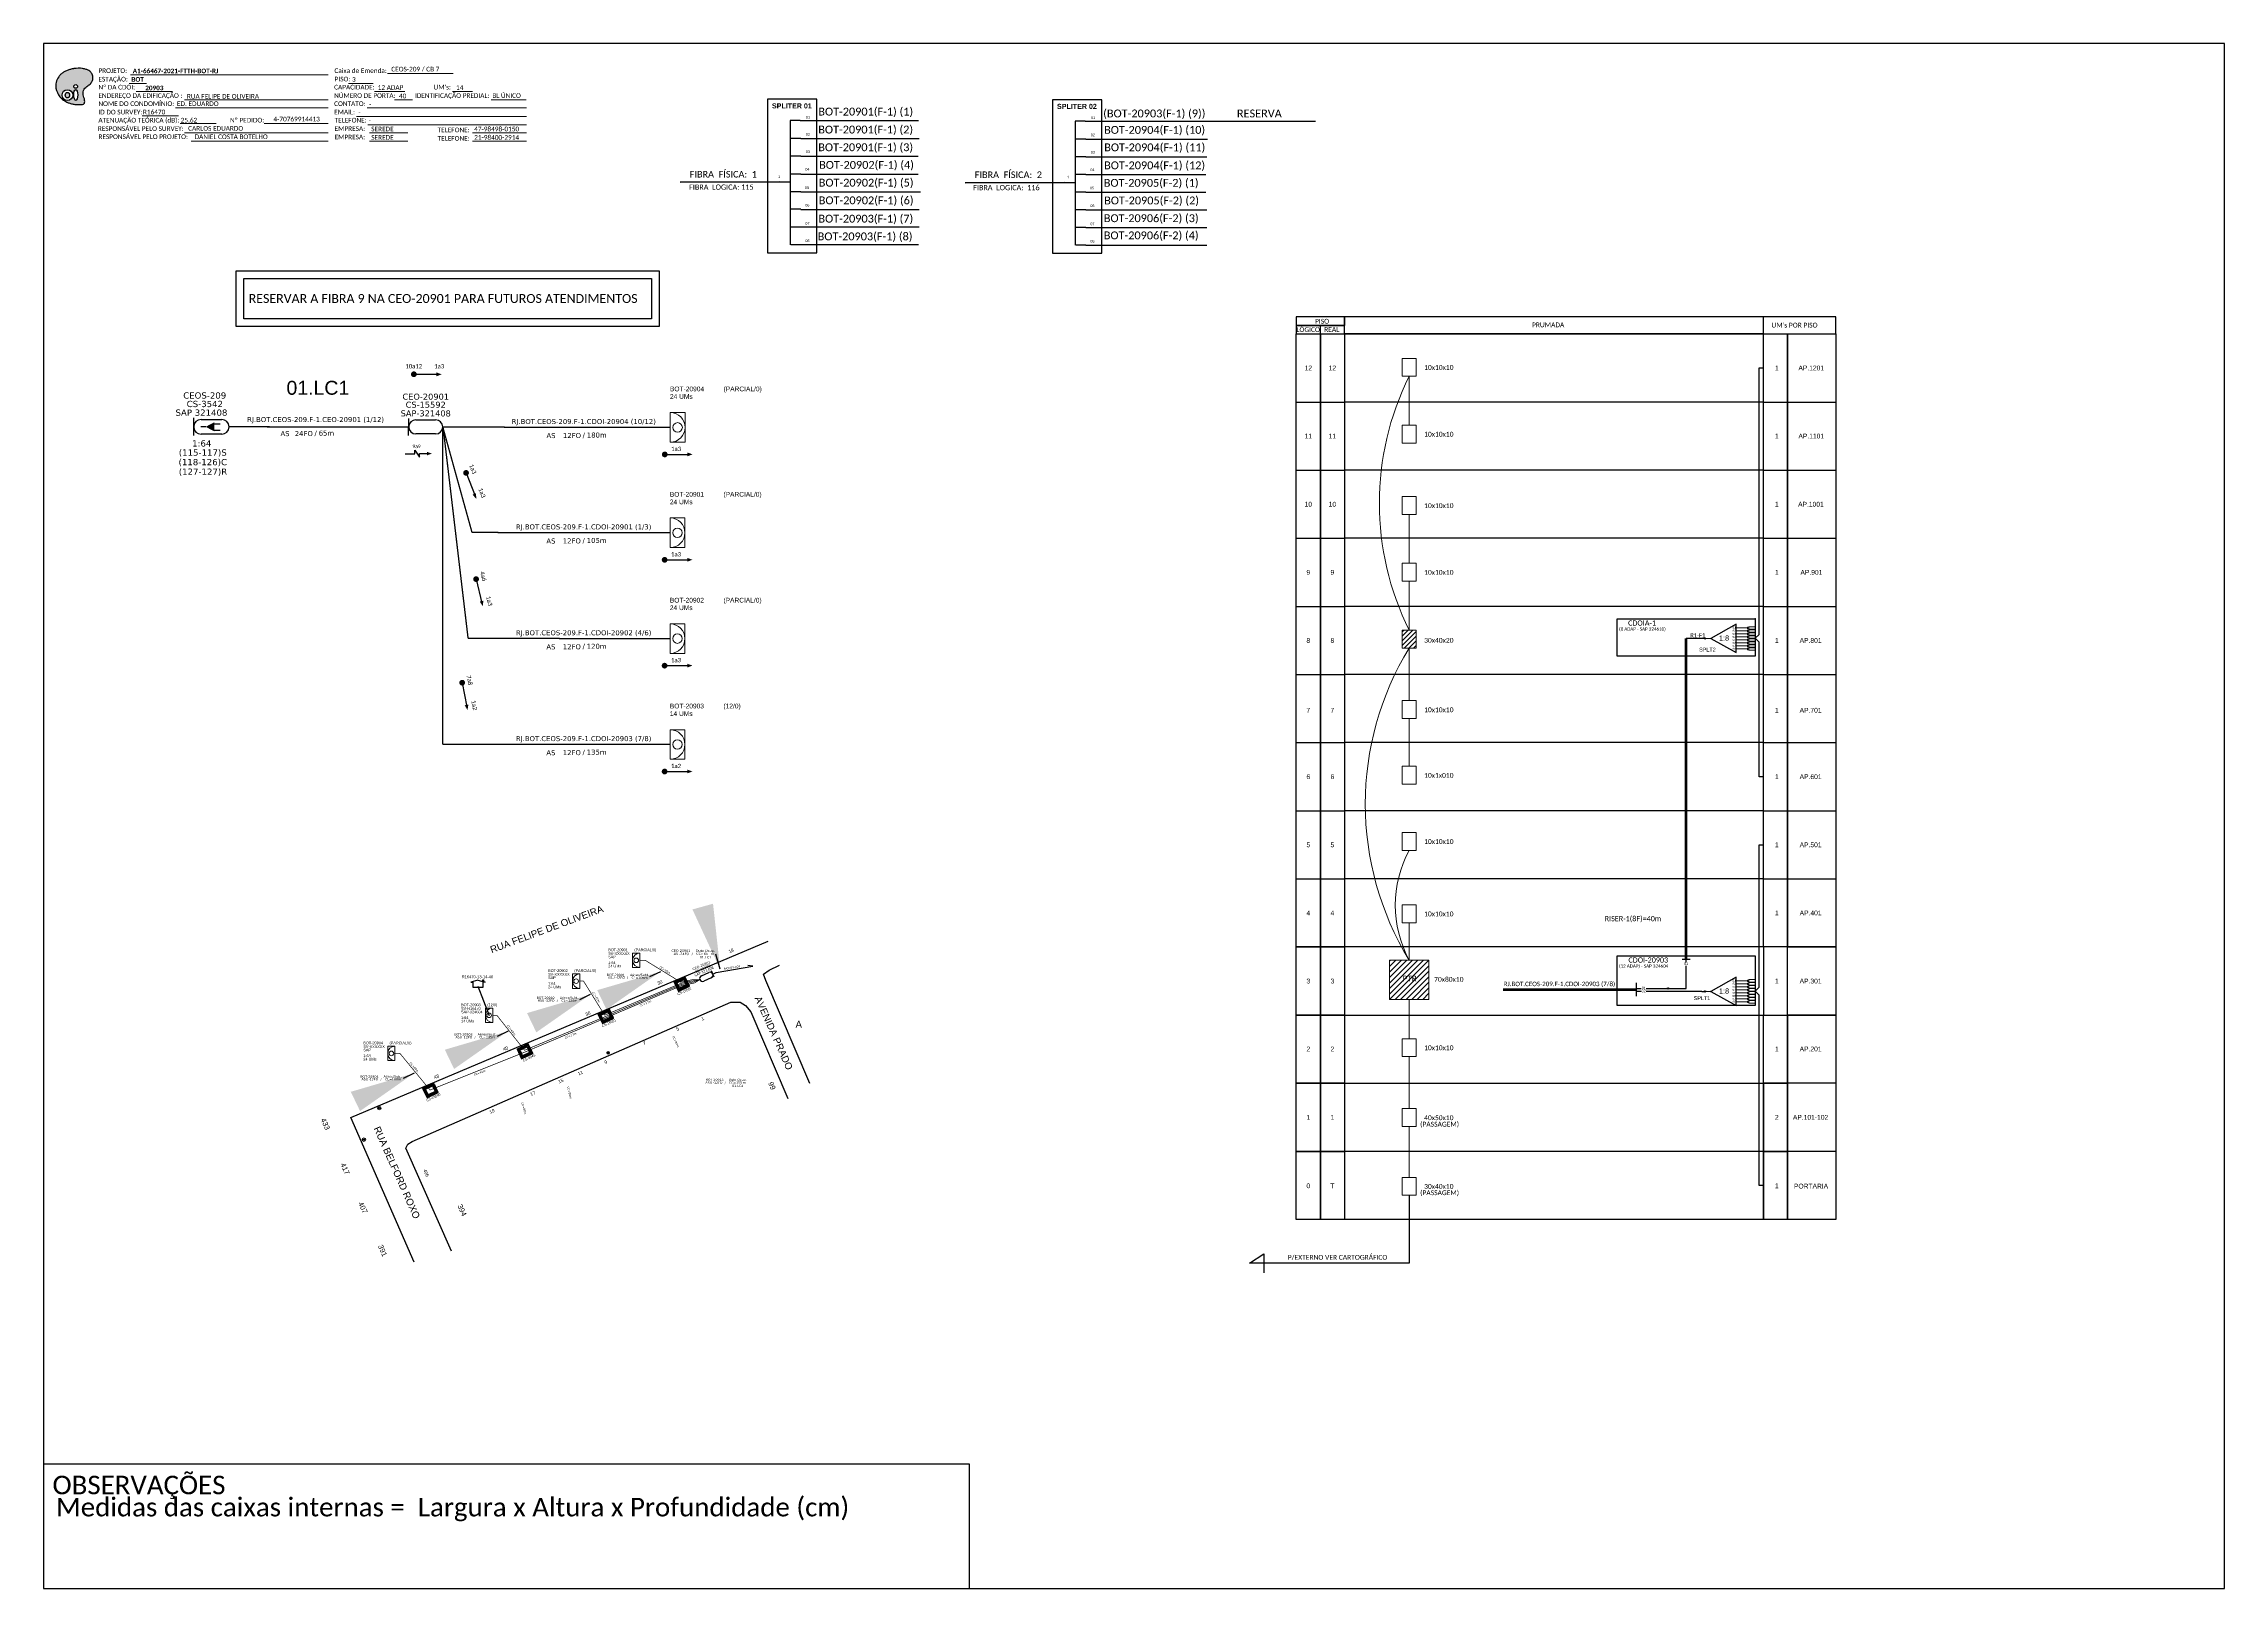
# Model space of a CAD drawing. Header units: millimetres. Extents: x -5590 to 21534, y -8869 to 17871.
# Drawn here: x -5590 to -4751, y 17277 to 17871 of the extents above; entities outside this region: 1.
import ezdxf
from ezdxf.enums import TextEntityAlignment as Align

# ---------------------------------------------------------------- set-up
doc = ezdxf.new("R2010")
doc.units = ezdxf.units.MM
doc.header["$LTSCALE"] = 0.03
doc.linetypes.add('PHANTOM2', pattern=[1.25, 0.625, -0.125, 0.125, -0.125, 0.125, -0.125])
for name, color, linetype in [('10.1-Caixas Subterrâneas', 5, 'Continuous'), ('20.4-CEOS', 1, 'Continuous'), ('20.5-CEO', 1, 'Continuous'), ('CAP a instalar', 1, 'FENCELINE1'), ('Comprimeto de lance', 7, 'Continuous'), ('DROP DE CLIENTE', 140, 'Continuous'), ('EXTRA', 50, 'Continuous'), ('label_cabos', 7, 'Continuous'), ('Legenda', 1, 'Continuous'), ('ml', 1, 'Continuous'), ('MUB', 252, 'Continuous'), ('Segmento de Logradouro Texto', 12, 'Continuous'), ('SETA', 7, 'Continuous'), ('surveys', 7, 'Continuous'), ('surveys legendas', 7, 'Continuous'), ('texto', 255, 'Continuous'), ('UNIFILAR', 7, 'Continuous')]:
    doc.layers.add(name, color=color, linetype=linetype)
for name, color, linetype, lineweight in [('10.4-Postes', 1, 'Continuous', 0), ("20.0-LEGENDA DOS CDO'S", 1, 'Continuous', 0), ('20.1-CDO_INTERIOR', 1, 'Continuous', 0), ('40.1-ETIQUETAS', 1, 'Continuous', 20)]:
    doc.layers.add(name, color=color, linetype=linetype, lineweight=lineweight)
doc.styles.add('ARIAL', font='arial.ttf')
doc.styles.add('DIGICADE', font='arial.ttf')
doc.styles.add('MtXpl_Calibri', font='calibri.ttf')
doc.styles.add('siredit', font='verdana.ttf')
doc.styles.get("Standard").update_dxf_attribs({"font": 'arial.ttf'})
doc.styles.add('WMF-Calibri0', font='calibri.ttf')
doc.styles.add('WMF-Calibri1', font='calibrib.ttf')
doc.linetypes.add('FENCELINE1', pattern='A,0.25,-0.1,[133,ltypeshp.shx,S=0.1,R=0,X=-0.1,Y=0],-0.1,1', length=1.45)
doc.dimstyles.new('CC', dxfattribs={"dimtxt": 1, "dimasz": 2, "dimexe": 0.18, "dimexo": 0.0625, "dimgap": 0.09, "dimtad": 0, "dimdec": 0, "dimrnd": 1, "dimzin": 0, "dimdsep": 46, "dimtxsty": 'siredit', "dimblk": 'NONE', "dimcen": 0, "dimse1": 1, "dimse2": 1, "dimsd1": 1, "dimsd2": 1, "dimclrt": 7, "dimadec": 0, "dimazin": 0, "dimtfac": 1, "dimtdec": 0, "dimtofl": 0, "dimtmove": 0, "dimatfit": 3, "dimfxl": 0, "dimtolj": 1, "dimtzin": 0, "dimarcsym": 0})

# ---------------------------------------------------------------- blocks, each defined once
blk = doc.blocks.new('POLE_POLE')
at = {"layer": '10.4-Postes', "color": 1, "linetype": 'PHANTOM2'}
for points in [[(-0.000008, 0.000004), (0.000007, -0.000009)], [(0.000007, 0.000004), (-0.000007, -0.000009)]]:
    blk.add_lwpolyline(points, dxfattribs=at)
at = {"layer": '10.4-Postes', "color": 1}
blk.add_circle((0, -0.000002), 0.00000987, dxfattribs=at)
blk = doc.blocks.new('CDOI_CT_ESQ')
at = {"layer": '20.1-CDO_INTERIOR', "color": 0, "lineweight": 18}
blk.add_lwpolyline([(-2.12, -2.13), (-2.12, 2.12), (0, 2.12), (0.01, -2.13)], close=True, dxfattribs=at)
blk.add_circle((-1.06, 0), 0.68, dxfattribs=at)
blk.add_arc((0.01, 0), 2.13, 90.02759, 270.02759, dxfattribs=at)
at = {"layer": "20.0-LEGENDA DOS CDO'S", "color": 0, "style": 'ARIAL'}
for tag, p in [('SAP', (-9.3, 0.61)), ('CDO_N', (-9.3, 2.69)), ('SURVEY', (-9.3, 1.6)), ('1:XX', (-9.31, -1.08)), ('UMS', (-9.31, -2.09))]:
    blk.add_attdef(tag, p, '', height=0.68, rotation=359.97241, dxfattribs=at)
blk.add_attdef('FIBRAS_UTILIZADAS', text='', height=0.68, rotation=359.97241, dxfattribs=at).set_placement((-1.59, 2.69), align=Align.CENTER)
blk = doc.blocks.new('*X44')
at = {"color": 0, "linetype": 'Continuous'}
for p, q in [((-1.25, 0.34099), (-0.49099, 1.1)), ((-1.25, 0.517767), (-0.667767, 1.1)), ((-1.25, 0.694544), (-0.844544, 1.1)), ((-1.25, 0.87132), (-1.02132, 1.1)), ((-1.25, 1.048097), (-1.198097, 1.1)), ((-1.25, 0.164214), (-0.8035, 0.610714)), ((-1.25, -0.012563), (-0.8035, 0.433937)), ((-1.25, -0.18934), (-0.8035, 0.25716)), ((-1.25, -0.366117), (-0.8035, 0.080383)), ((-0.789214, 0.625), (-0.314214, 1.1)), ((-0.612437, 0.625), (-0.137437, 1.1)), ((-0.43566, 0.625), (0.03934, 1.1)), ((-0.258883, 0.625), (0.216117, 1.1)), ((-0.082107, 0.625), (0.392893, 1.1)), ((0.09467, 0.625), (0.56967, 1.1)), ((0.271447, 0.625), (0.746447, 1.1)), ((0.448223, 0.625), (0.923223, 1.1)), ((0.625, 0.625), (1.1, 1.1)), ((0.801777, 0.625), (1.25, 1.073223)), ((0.8035, 0.449947), (1.25, 0.896447)), ((0.8035, 0.27317), (1.25, 0.71967)), ((0.8035, 0.096393), (1.25, 0.542893)), ((0.8035, -0.080383), (1.25, 0.366117)), ((0.8035, -0.25716), (1.25, 0.18934)), ((0.8035, -0.433937), (1.25, 0.012563)), ((-1.25, -0.542893), (-0.8035, -0.096393)), ((-1.25, -0.71967), (-0.8035, -0.27317)), ((-1.25, -0.896447), (-0.8035, -0.449947)), ((-1.25, -1.073223), (-0.801777, -0.625)), ((-1.1, -1.1), (-0.625, -0.625)), ((-0.923223, -1.1), (-0.448223, -0.625)), ((-0.746447, -1.1), (-0.271447, -0.625)), ((-0.56967, -1.1), (-0.09467, -0.625)), ((-0.392893, -1.1), (0.082107, -0.625)), ((-0.216117, -1.1), (0.258883, -0.625)), ((-0.03934, -1.1), (0.43566, -0.625)), ((0.137437, -1.1), (0.612437, -0.625)), ((0.314214, -1.1), (0.789214, -0.625)), ((0.49099, -1.1), (1.25, -0.34099)), ((0.667767, -1.1), (1.25, -0.517767)), ((0.8035, -0.610714), (1.25, -0.164214)), ((0.844544, -1.1), (1.25, -0.694544)), ((1.02132, -1.1), (1.25, -0.87132)), ((1.198097, -1.1), (1.25, -1.048097))]:
    blk.add_line(p, q, dxfattribs=at)
blk = doc.blocks.new('MANHOLE_MQ')
at = {"color": 0, "linetype": 'Continuous'}
for p, q in [((0.0000062, 0.0000057), (-0.0000063, 0.0000057)), ((-0.0000063, 0.0000057), (-0.0000063, -0.0000053)), ((-0.000004, 0.0000033), (0.000004, 0.0000033)), ((-0.000004, -0.0000029), (-0.000004, 0.0000033)), ((0.000004, 0.0000033), (0.000004, -0.0000029)), ((0.0000062, -0.0000053), (0.0000062, 0.0000057)), ((-0.0000063, -0.0000053), (0.0000062, -0.0000053)), ((0.000004, -0.0000029), (-0.000004, -0.0000029)), ((0.000004, -0.0000029), (0.000004, -0.0000029))]:
    blk.add_line(p, q, dxfattribs=at)
at = {"color": 0, "linetype": 'Continuous', "xscale": 5e-06, "yscale": 5e-06, "zscale": 1e-05}
blk.add_blockref('*X44', (0, 0.0000002), dxfattribs=at)
blk = doc.blocks.new('LEGENDA DOS CABOS')
at = {"layer": 'EXTRA', "color": 0, "style": 'siredit'}
for tag, p in [('ID', (4.6, 0.97)), ('XX', (9.03, 0.97))]:
    blk.add_attdef(tag, text='', height=0.48, rotation=359.69001, dxfattribs=at).set_placement(p, align=Align.MIDDLE_CENTER)
at = {"layer": 'Legenda', "color": 0, "style": 'siredit'}
for tag, p in [('TIPO_CABO', (1.31, 0)), ('CABO', (4.69, -0.05)), ('/', (6.81, -0.05)), ('METROS', (10.03, -0.05))]:
    blk.add_attdef(tag, text='', height=0.8, rotation=359.69001, dxfattribs=at).set_placement(p, align=Align.MIDDLE_CENTER)
blk = doc.blocks.new('_None')
blk = doc.blocks.new('Inst CB DT OCUP CFOA-SM-ASU-120-S-12')
at = {"layer": 'label_cabos', "color": 0, "style": 'siredit'}
for tag, flags, p in [('ID_ATIVIDADE', 3, (1.31, 2.67)), ('FATOR', 1, (11.56, 2.55))]:
    blk.add_attdef(tag, text='', height=1, rotation=359.69001, dxfattribs=dict(at, flags=flags)).set_placement(p, align=Align.MIDDLE_CENTER)
for tag, p in [('TIPO_CABO', (1.26, 0)), ('DESTINO_CABO', (3.13, 1.26)), ('CABO', (4.69, -0.05)), ('/', (7.71, -0.05)), ('LANCE', (10.91, 0)), ('TIPO_CABO', (13.11, 1.24)), ('UND', (15.96, 0)), ('FID', (13.15, -1.41))]:
    blk.add_attdef(tag, text='', height=1, rotation=359.69001, dxfattribs=at).set_placement(p, align=Align.MIDDLE_CENTER)
blk.add_attdef('QTDE', (12.43, -0.47), '', height=1, rotation=359.69001, dxfattribs=at)
blk = doc.blocks.new('Inst CB DT OCUP CFOA-SM-AS-80-TS-24')
at = {"layer": 'label_cabos', "color": 0, "style": 'siredit'}
for tag, flags, p in [('ID_ATIVIDADE', 3, (1.31, 2.67)), ('FATOR', 1, (11.56, 2.55))]:
    blk.add_attdef(tag, text='', height=1, rotation=359.69001, dxfattribs=dict(at, flags=flags)).set_placement(p, align=Align.MIDDLE_CENTER)
for tag, p in [('TIPO_CABO', (1.76, 0)), ('DESTINO_CABO', (3.13, 1.26)), ('CABO', (4.69, -0.05)), ('/', (7.71, -0.05)), ('LANCE', (10.91, 0)), ('TIPO_CABO', (13.11, 1.24)), ('UND', (15.96, 0)), ('FID', (13.15, -1.41))]:
    blk.add_attdef(tag, text='', height=1, rotation=359.69001, dxfattribs=at).set_placement(p, align=Align.MIDDLE_CENTER)
blk.add_attdef('QTDE', (12.43, -0.47), '', height=1, rotation=359.69001, dxfattribs=at)
blk = doc.blocks.new('CEOS_RP_CT_DRT')
at = {"layer": '20.4-CEOS', "color": 0}
for p, q in [((-4.54, 1.19), (-1.19, 1.19)), ((-1.19, -1.19), (-4.54, -1.19))]:
    blk.add_line(p, q, dxfattribs=at)
for points in [[(-5.73, -1.43), (-5.73, 1.44)], [(-3.79, 0), (-4.59, 0)], [(-2.47, 0.48), (-1.45, 0.48)], [(-2.47, -0.52), (-1.45, -0.52)]]:
    blk.add_lwpolyline(points, dxfattribs=at)
blk.add_lwpolyline([(-3.79, 0, 0, 1.47, 0), (-2.41, 0, 1.47, 1.47, 0)], format="xyseb", dxfattribs=at)
for centre, start, end in [((-4.54, 0), 90, 270), ((-1.19, 0), 270, 90)]:
    blk.add_arc(centre, 1.19, start, end, dxfattribs=at)
at = {"layer": '20.4-CEOS', "color": 7, "style": 'siredit'}
for tag, p in [('Nº_DA_CEOS', (-2.86, 5.6)), ('LOCAL', (-2.86, 4.24)), ('SAP', (-2.86, 2.78)), ('RACIO_SPLITAGEM', (-2.86, -1.88)), ('FIBRAS_SPLITTER', (-2.86, -3.58)), ('RESERVA_FINAIS', (-2.86, -6.39)), ('FIBRAS_TOP_C', (-2.86, -5.08))]:
    blk.add_attdef(tag, text='', height=1.01, dxfattribs=at).set_placement(p, align=Align.TOP_CENTER)
blk = doc.blocks.new('ETIQUETA_RS5F')
at = {"layer": '40.1-ETIQUETAS', "color": 0, "style": 'siredit'}
blk.add_text('/', height=1.5, dxfattribs=at).set_placement((1.55, -1.95), align=Align.MIDDLE_RIGHT)
for tag, p in [('ETIQUETA_R_SECUNDARIA', (1.18, 2.1)), ('ETIQUETA_R_PRIMARIA', (1.18, 4.1)), ('F_ATIVAS/F_MORTAS', (1.11, -4.24))]:
    blk.add_attdef(tag, text='', height=1.5, dxfattribs=at).set_placement(p, align=Align.MIDDLE_CENTER)
for tag, p in [('TIPO_CABO', (-6.62, -2.12)), ('CAP_CABO', (0.37, -2.09))]:
    blk.add_attdef(tag, text='', height=1.5, dxfattribs=at).set_placement(p, align=Align.MIDDLE_RIGHT)
for tag, p in [('FUSÃO_1', (0.82, -8.39)), ('FUSÃO_2', (0.82, -10.6)), ('FUSÃO_3', (0.82, -12.93)), ('FUSÃO_4', (0.82, -15.14)), ('FUSÃO_5', (0.82, -17.16))]:
    blk.add_attdef(tag, text='', height=1.5, dxfattribs=at).set_placement(p, align=Align.CENTER)
blk.add_attdef('METROS', text='', height=1.5, dxfattribs=at).set_placement((2.11, -1.95), align=Align.MIDDLE_LEFT)
blk = doc.blocks.new('CDOI_INT')
at = {"layer": '20.1-CDO_INTERIOR', "color": 0, "lineweight": 18}
blk.add_lwpolyline([(4.25, -4.25), (4.25, 4.25), (0, 4.25), (0, -4.25)], close=True, dxfattribs=at)
blk.add_circle((2.12, 0), 1.36, dxfattribs=at)
blk.add_arc((0, 0), 4.25, 270, 90, dxfattribs=at)
at = {"layer": "20.0-LEGENDA DOS CDO'S", "color": 0, "style": 'ARIAL'}
for tag, p in [('SAP', (-0.08, 6.23)), ('CDO_N', (-0.08, 10.38)), ('SURVEY', (-0.08, 8.2)), ('SPLITER_1', (21.18, 10.38)), ('SPLITER_2', (21.19, 8.68)), ('1:XX', (5.94, -2.22)), ('UMS', (5.94, -4.24))]:
    blk.add_attdef(tag, p, '', height=1.36, dxfattribs=at)
blk.add_attdef('FIBRAS_UTILIZADAS', text='', height=1.36, dxfattribs=at).set_placement((15.34, 10.38), align=Align.CENTER)
blk = doc.blocks.new('OI')
h = blk.add_hatch(color=40)
edge = h.paths.add_edge_path()
edge.add_spline(control_points=[(4.35, -0.67), (3.92, -0.99), (3.26, -1.5), (2.81, -2.59), (2.9, -3.5), (3.06, -4.27), (3.31, -4.85), (3.37, -5.39), (3.4, -5.88), (3.2, -6.4), (2.54, -6.61), (1.65, -6.63), (0.55, -6.67), (-0.56, -6.42), (-1.61, -6.14), (-2.77, -5.61), (-3.92, -4.77), (-4.89, -3.7), (-5.34, -2.65), (-5.6, -1.94), (-5.85, -0.96), (-5.71, 0.47), (-5.1, 2.02), (-4.14, 3.02), (-3.3, 3.61), (-2.37, 4.16), (-1.36, 4.44), (-0.56, 4.7), (0.79, 4.85), (2.24, 4.97), (3.79, 4.57), (4.67, 4.21), (5.44, 3.65), (5.76, 2.99), (6.03, 2.21), (6.01, 1.46), (5.72, 0.64), (5.31, 0.08), (4.88, -0.38), (4.51, -0.55), (4.35, -0.67)], knot_values=[0, 0, 0, 0, 1.60434, 2.417191, 3.427595, 4.282808, 4.776746, 5.304182, 5.888771, 6.258406, 6.858137, 7.79129, 8.986195, 10.124242, 11.187857, 12.242908, 13.953784, 15.414161, 16.515391, 17.349188, 17.675853, 19.552021, 21.515531, 22.568638, 23.63245, 24.621084, 25.782718, 26.745347, 27.142653, 29.870543, 31.004649, 31.921532, 32.709589, 33.801391, 34.042471, 35.192333, 35.971461, 36.628871, 37.254359, 37.836911, 37.836911, 37.836911, 37.836911], degree=3, periodic=0)
h.paths.add_polyline_path([(1.13, -0.87, -1), (-0.04, -0.87, -1)], flags=16)
edge = h.paths.add_edge_path(flags=16)
edge.add_ellipse((0.56, -3.59), major_axis=(-0.02, 1.71), ratio=0.361305, start_angle=0, end_angle=360)
h.paths.add_polyline_path([(-0.36, -3.62, -1), (-3.8, -3.62, -1)], flags=16)
edge = h.paths.add_edge_path(flags=0)
edge.add_ellipse((-2.08, -3.62), major_axis=(0, 0.885), ratio=0.758294, start_angle=0, end_angle=360)
at = {"color": 40}
for centre, radius in [((-2.08, -3.62), 1.72), ((0.54, -0.87), 0.587)]:
    blk.add_circle(centre, radius, dxfattribs=at)
blk.add_ellipse((-2.08, -3.62), major_axis=(0, 0.885), ratio=0.758294, start_param=-3.141592653589792, end_param=3.141592653589792, dxfattribs=at)
blk.add_ellipse((0.56, -3.59), major_axis=(-0.02, 1.71), ratio=0.361305, dxfattribs=at)
at = {"color": 40, "start_tangent": (-0.800898, -0.598801), "end_tangent": (-0.800898, -0.598801)}
blk.add_spline([(4.35, -0.67), (3.2, -1.78), (2.9, -2.54), (2.92, -3.55), (3.12, -4.38), (3.28, -4.85), (3.37, -5.37), (3.35, -5.95), (3.2, -6.29), (2.66, -6.55), (1.73, -6.63), (0.54, -6.62), (-0.58, -6.41), (-1.6, -6.11), (-2.56, -5.67), (-3.95, -4.67), (-4.89, -3.56), (-5.37, -2.56), (-5.64, -1.78), (-5.72, -1.46), (-5.63, 0.42), (-4.84, 2.22), (-4.13, 2.99), (-3.27, 3.62), (-2.4, 4.09), (-1.3, 4.47), (-0.37, 4.72), (0.02, 4.77), (2.75, 4.8), (3.85, 4.53), (4.69, 4.16), (5.31, 3.68), (5.85, 2.73), (5.93, 2.5), (5.94, 1.35), (5.67, 0.62), (5.29, 0.08), (4.84, -0.36), (4.35, -0.67)], degree=3, dxfattribs=at)
blk = doc.blocks.new('SURVEY_SURVEY')
for p, q in [((0, 0.0000254), (-0.0000251, 0.000018)), ((-0.0000251, 0.000018), (-0.0000173, 0.000018)), ((-0.0000172, 0), (-0.0000172, 0.0000179)), ((0.0000172, 0), (-0.0000172, 0)), ((0, 0.0000254), (0.0000251, 0.000018)), ((0.0000169, 0.0000264), (0.0000195, 0.0000264)), ((0.0000169, 0.0000205), (0.0000169, 0.0000264)), ((0.0000251, 0.000018), (0.0000172, 0.000018)), ((0.0000172, 0.000018), (0.0000172, 0)), ((0.0000195, 0.0000264), (0.0000195, 0.0000198))]:
    blk.add_line(p, q)
blk = doc.blocks.new('A$C415C251F')
at = {"color": 3}
blk.add_point((0, 0), dxfattribs=at)
blk = doc.blocks.new('SPLT_1-8_SC-APC')
at = {"color": 1, "lineweight": 0}
blk.add_lwpolyline([(-17.04, -7.55), (-19.26, -7.55)], dxfattribs=at)
at = {"color": 1}
blk.add_lwpolyline([(-7.37, -2.1), (-17.04, -7.55), (-7.37, -13), (-7.37, -2.1)], dxfattribs=at)
at = {"color": 3, "lineweight": 0}
for points in [[(-2.99, -3.51), (-7.37, -3.51)], [(-7.37, -4.66), (-2.99, -4.66)], [(-7.37, -5.82), (-2.99, -5.82)], [(-7.37, -6.97), (-2.99, -6.97)], [(-7.37, -8.12), (-2.99, -8.12)], [(-2.41, -3.02), (-2.41, -4)], [(-2.41, -3.02), (0, -3.02)], [(-2.41, -4), (0, -4)], [(-2.41, -4.17), (-2.41, -5.16)], [(-2.41, -4.17), (0, -4.17)], [(-2.41, -5.16), (0, -5.16)], [(-2.41, -5.32), (-2.41, -6.31)], [(-2.41, -5.32), (0, -5.32)], [(-2.41, -6.31), (0, -6.31)], [(-2.41, -6.48), (-2.41, -7.46)], [(-2.41, -6.48), (0, -6.48)], [(-2.41, -7.46), (0, -7.46)], [(-2.41, -7.63), (-2.41, -8.62)], [(-2.41, -7.63), (0, -7.63)], [(-7.37, -9.28), (-2.99, -9.28)], [(-7.37, -10.43), (-2.99, -10.43)], [(-7.37, -11.58), (-2.99, -11.58)], [(-2.41, -8.62), (0, -8.62)], [(-2.41, -8.78), (-2.41, -9.77)], [(-2.41, -8.78), (0, -8.78)], [(-2.41, -9.77), (0, -9.77)], [(-2.41, -9.94), (-2.41, -10.92)], [(-2.41, -9.94), (0, -9.94)], [(-2.41, -10.92), (0, -10.92)], [(-2.41, -11.09), (-2.41, -12.08)], [(-2.41, -11.09), (0, -11.09)], [(-2.41, -12.08), (0, -12.08)]]:
    blk.add_lwpolyline(points, dxfattribs=at)
for points in [[(-2.99, -3.22), (-2.41, -3.22), (-2.41, -3.8), (-2.99, -3.8)], [(-2.99, -4.38), (-2.41, -4.38), (-2.41, -4.95), (-2.99, -4.95)], [(-2.99, -5.53), (-2.41, -5.53), (-2.41, -6.1), (-2.99, -6.1)], [(-2.99, -6.68), (-2.41, -6.68), (-2.41, -7.26), (-2.99, -7.26)], [(-2.99, -7.84), (-2.41, -7.84), (-2.41, -8.41), (-2.99, -8.41)], [(-2.99, -8.99), (-2.41, -8.99), (-2.41, -9.56), (-2.99, -9.56)], [(-2.99, -10.14), (-2.41, -10.14), (-2.41, -10.72), (-2.99, -10.72)], [(-2.99, -11.3), (-2.41, -11.3), (-2.41, -11.87), (-2.99, -11.87)]]:
    blk.add_lwpolyline(points, close=True, dxfattribs=at)
at = {"color": 1, "style": 'ARIAL'}
for s, height, p in [('1:8', 2, (-13.91, -8.4)), ('S1', 0.75, (-8.74, -3.78)), ('S2', 0.75, (-8.74, -4.97)), ('S3', 0.75, (-8.74, -6.18)), ('S4', 0.75, (-8.74, -7.36)), ('S5', 0.75, (-8.74, -8.57)), ('S6', 0.75, (-8.74, -9.69)), ('S7', 0.75, (-8.74, -10.78)), ('S8', 0.75, (-8.74, -11.9))]:
    blk.add_text(s, height=height, dxfattribs=at).set_placement(p)

msp = doc.modelspace()

# ---------------------------------------------------------------- hatches: boundary and pattern name
h = msp.add_hatch()
h.set_pattern_fill('ANSI31', color=1, scale=10)
h.set_pattern_definition([(45, (-17254.8219, 15862.3637), (-0.88388348, 0.88388348), [])])
h.paths.add_polyline_path([(-5062, 17645.36), (-5067.3, 17645.36), (-5067.3, 17638.46), (-5062, 17638.46)])
h = msp.add_hatch(color=3)
h.dxf.hatch_style = 1
edge = h.paths.add_edge_path()
edge.add_arc((-4950.86, 17642.15), 0.205, 0, 360)
h = msp.add_hatch()
h.set_pattern_fill('ANSI31', color=1, scale=12, style=0)
h.set_pattern_definition([(45, (-5805.823, 17041.2056), (-1.0606602, 1.0606602), [])])
h.paths.add_polyline_path([(-5057.06, 17518.47), (-5072.24, 17518.47), (-5072.24, 17503.33), (-5057.06, 17503.33)])
h.paths.add_polyline_path([(-5067.51, 17509.42), (-5061, 17509.42), (-5061, 17513.36), (-5067.51, 17513.36)], flags=9)
h = msp.add_hatch(color=3)
h.dxf.hatch_style = 1
edge = h.paths.add_edge_path()
edge.add_arc((-4965.17, 17507.59), 0.256, 0, 360)
h = msp.add_hatch(color=3)
h.dxf.hatch_style = 1
edge = h.paths.add_edge_path()
edge.add_arc((-4950.86, 17506.44), 0.256, 0, 360)

# ---------------------------------------------------------------- linework, layer by layer
at = {"color": 0}
for p, q in [((-5108.06, 17759.27), (-5098.8, 17759.27)), ((-5108.06, 17733.08), (-5108.06, 17759.27)), ((-5108.06, 17759.27), (-5098.8, 17759.27)), ((-5098.8, 17759.27), (-5098.8, 17733.08)), ((-5098.8, 17759.27), (-5089.55, 17759.27)), ((-5098.8, 17733.08), (-5098.8, 17759.27)), ((-5098.8, 17759.27), (-5089.55, 17759.27)), ((-4928.38, 17759.27), (-5089.55, 17759.27)), ((-5089.55, 17759.27), (-5089.55, 17733.08)), ((-4928.38, 17759.27), (-5089.55, 17759.27)), ((-4928.38, 17759.27), (-4919.13, 17759.27)), ((-4928.38, 17733.08), (-4928.38, 17759.27)), ((-4928.38, 17759.27), (-4919.13, 17759.27)), ((-4919.13, 17759.27), (-4900.61, 17759.27)), ((-4919.13, 17733.08), (-4919.13, 17759.27)), ((-4919.13, 17759.27), (-4919.13, 17733.08)), ((-4919.13, 17759.27), (-4900.61, 17759.27)), ((-4900.61, 17759.27), (-4900.61, 17733.08)), ((-5108.06, 17733.08), (-5098.8, 17733.08)), ((-5108.06, 17706.88), (-5108.06, 17733.08)), ((-5108.06, 17733.08), (-5098.8, 17733.08)), ((-5098.8, 17733.08), (-5098.8, 17706.88)), ((-5098.8, 17733.08), (-5089.55, 17733.08)), ((-5098.8, 17706.88), (-5098.8, 17733.08)), ((-5098.8, 17733.08), (-5089.55, 17733.08)), ((-4928.38, 17733.08), (-5089.55, 17733.08)), ((-5089.55, 17733.08), (-5089.55, 17706.88)), ((-4928.38, 17733.08), (-5089.55, 17733.08)), ((-4928.38, 17733.08), (-4919.13, 17733.08)), ((-4928.38, 17706.88), (-4928.38, 17733.08)), ((-4928.38, 17733.08), (-4919.13, 17733.08)), ((-4919.13, 17733.08), (-4900.61, 17733.08)), ((-4919.13, 17706.88), (-4919.13, 17733.08)), ((-4919.13, 17733.08), (-4919.13, 17706.88)), ((-4919.13, 17733.08), (-4900.61, 17733.08)), ((-4900.61, 17733.08), (-4900.61, 17706.88)), ((-5108.06, 17706.88), (-5098.8, 17706.88)), ((-5108.06, 17680.69), (-5108.06, 17706.88)), ((-5098.8, 17706.88), (-5098.8, 17680.69)), ((-5098.8, 17706.88), (-5089.55, 17706.88)), ((-5098.8, 17680.69), (-5098.8, 17706.88)), ((-4928.38, 17706.88), (-5089.55, 17706.88)), ((-5089.55, 17706.88), (-5089.55, 17680.69)), ((-4928.38, 17706.88), (-4919.13, 17706.88)), ((-4928.38, 17680.69), (-4928.38, 17706.88)), ((-4919.13, 17706.88), (-4900.61, 17706.88)), ((-4919.13, 17680.69), (-4919.13, 17706.88)), ((-4919.13, 17706.88), (-4919.13, 17680.69)), ((-4900.61, 17706.88), (-4900.61, 17680.69)), ((-5108.06, 17680.69), (-5098.8, 17680.69)), ((-5108.06, 17654.49), (-5108.06, 17680.69)), ((-5098.8, 17680.69), (-5098.8, 17654.49)), ((-5098.8, 17680.69), (-5089.55, 17680.69)), ((-5098.8, 17654.49), (-5098.8, 17680.69)), ((-4928.38, 17680.69), (-5089.55, 17680.69)), ((-5089.55, 17680.69), (-5089.55, 17654.49)), ((-4928.38, 17680.69), (-4919.13, 17680.69)), ((-4928.38, 17654.49), (-4928.38, 17680.69)), ((-4919.13, 17680.69), (-4900.61, 17680.69)), ((-4919.13, 17654.49), (-4919.13, 17680.69)), ((-4919.13, 17680.69), (-4919.13, 17654.49)), ((-4900.61, 17680.69), (-4900.61, 17654.49)), ((-5108.06, 17654.49), (-5098.8, 17654.49)), ((-5108.06, 17628.3), (-5108.06, 17654.49)), ((-5098.8, 17654.49), (-5098.8, 17628.3)), ((-5098.8, 17654.49), (-5089.55, 17654.49)), ((-5098.8, 17628.3), (-5098.8, 17654.49)), ((-4928.38, 17654.49), (-5089.55, 17654.49)), ((-5089.55, 17654.49), (-5089.55, 17628.3)), ((-4928.38, 17654.49), (-4919.13, 17654.49)), ((-4928.38, 17628.3), (-4928.38, 17654.49)), ((-4919.13, 17654.49), (-4900.61, 17654.49)), ((-4919.13, 17628.3), (-4919.13, 17654.49)), ((-4919.13, 17654.49), (-4919.13, 17628.3)), ((-4900.61, 17654.49), (-4900.61, 17628.3)), ((-5108.06, 17628.3), (-5098.8, 17628.3)), ((-5108.06, 17602.1), (-5108.06, 17628.3)), ((-5098.8, 17628.3), (-5098.8, 17602.1)), ((-5098.8, 17628.3), (-5089.55, 17628.3)), ((-5098.8, 17602.1), (-5098.8, 17628.3)), ((-4928.38, 17628.3), (-5089.55, 17628.3)), ((-5089.55, 17628.3), (-5089.55, 17602.1)), ((-4928.38, 17628.3), (-4919.13, 17628.3)), ((-4928.38, 17602.1), (-4928.38, 17628.3)), ((-4919.13, 17628.3), (-4900.61, 17628.3)), ((-4919.13, 17602.1), (-4919.13, 17628.3)), ((-4919.13, 17628.3), (-4919.13, 17602.1)), ((-4900.61, 17628.3), (-4900.61, 17602.1)), ((-5108.06, 17602.1), (-5098.8, 17602.1)), ((-5108.06, 17575.91), (-5108.06, 17602.1)), ((-5098.8, 17602.1), (-5098.8, 17575.91)), ((-5098.8, 17602.1), (-5089.55, 17602.1)), ((-5098.8, 17575.91), (-5098.8, 17602.1)), ((-4928.38, 17602.1), (-5089.55, 17602.1)), ((-5089.55, 17602.1), (-5089.55, 17575.91)), ((-4928.38, 17602.1), (-4919.13, 17602.1)), ((-4928.38, 17575.91), (-4928.38, 17602.1)), ((-4919.13, 17602.1), (-4900.61, 17602.1)), ((-4919.13, 17575.91), (-4919.13, 17602.1)), ((-4919.13, 17602.1), (-4919.13, 17575.91)), ((-4900.61, 17602.1), (-4900.61, 17575.91)), ((-5108.06, 17575.91), (-5098.8, 17575.91)), ((-5108.06, 17549.71), (-5108.06, 17575.91)), ((-5098.8, 17575.91), (-5098.8, 17549.71)), ((-5098.8, 17575.91), (-5089.55, 17575.91)), ((-5098.8, 17549.71), (-5098.8, 17575.91)), ((-4928.38, 17575.91), (-5089.55, 17575.91)), ((-5089.55, 17575.91), (-5089.55, 17549.71)), ((-4928.38, 17575.91), (-4919.13, 17575.91)), ((-4928.38, 17549.71), (-4928.38, 17575.91)), ((-4919.13, 17575.91), (-4900.61, 17575.91)), ((-4919.13, 17549.71), (-4919.13, 17575.91)), ((-4919.13, 17575.91), (-4919.13, 17549.71)), ((-4900.61, 17575.91), (-4900.61, 17549.71)), ((-4928.38, 17549.71), (-5089.55, 17549.71)), ((-4928.38, 17523.52), (-5089.55, 17523.52)), ((-4928.38, 17523.52), (-4928.38, 17497.32)), ((-5089.55, 17497.32), (-4928.38, 17497.32)), ((-5089.55, 17471.13), (-4928.38, 17471.13)), ((-4928.38, 17471.13), (-4928.38, 17444.93)), ((-4919.13, 17444.93), (-4919.13, 17471.13)), ((-4900.61, 17471.13), (-4900.61, 17444.93)), ((-4928.38, 17444.93), (-5089.55, 17444.93)), ((-4928.38, 17444.93), (-4928.38, 17418.74)), ((-4900.61, 17444.93), (-4919.13, 17444.93)), ((-4919.13, 17418.74), (-4919.13, 17444.93)), ((-4900.61, 17444.93), (-4900.61, 17418.74)), ((-4928.38, 17418.74), (-5089.55, 17418.74)), ((-4900.61, 17418.74), (-4919.13, 17418.74))]:
    msp.add_line(p, q, dxfattribs=at)
at = {"color": 5}
for p, q in [((-4958.16, 17507.59), (-4958.16, 17516.33)), ((-4965.17, 17507.59), (-4958.16, 17507.59))]:
    msp.add_line(p, q, dxfattribs=at)
at = {"color": 3}
for p, q in [((-4977.32, 17507.59), (-4975.46, 17507.59)), ((-4973.54, 17507.59), (-4965.17, 17507.59))]:
    msp.add_line(p, q, dxfattribs=at)
for points in [[(-5589.74, 17276.89), (-4751.18, 17276.89), (-4751.18, 17870.89), (-5589.74, 17870.89), (-5589.74, 17276.89)], [(-5589.74, 17324.73), (-5233.79, 17324.73)]]:
    msp.add_lwpolyline(points)
at = {"color": 7, "lineweight": 0}
for points in [[(-5556.79, 17855.57), (-5550.24, 17855.57)], [(-5556.27, 17858.85), (-5480.3, 17858.85)], [(-5472.5, 17855.61), (-5463.02, 17855.61)], [(-5457.46, 17859.34), (-5432.32, 17859.34)], [(-5554.12, 17852.5), (-5540.18, 17852.5)], [(-5538.97, 17846.15), (-5480.3, 17846.15)], [(-5535.55, 17849.26), (-5480.3, 17849.26)], [(-5465.34, 17846.15), (-5404.11, 17846.15)], [(-5462.45, 17852.5), (-5450.83, 17852.5)], [(-5454.87, 17849.26), (-5447.92, 17849.26)], [(-5432.51, 17852.5), (-5424.85, 17852.5)], [(-5417.69, 17849.26), (-5404.14, 17849.26)], [(-5551.8, 17843.09), (-5537.86, 17843.09)], [(-5537.27, 17840.12), (-5523.33, 17840.12)], [(-5535.55, 17836.57), (-5480.3, 17836.57)], [(-5504.94, 17840.13), (-5480.44, 17840.13)], [(-5504.43, 17840.13), (-5480.28, 17840.13)], [(-5469.38, 17842.92), (-5404.11, 17842.92)], [(-5465.09, 17839.68), (-5404.11, 17839.68)], [(-5464.48, 17836.57), (-5449.68, 17836.57)], [(-5424.88, 17836.57), (-5404.11, 17836.57)], [(-5533.06, 17833.33), (-5480.3, 17833.33)], [(-5464.48, 17833.33), (-5449.68, 17833.33)], [(-5424.88, 17833.33), (-5404.11, 17833.33)]]:
    msp.add_lwpolyline(points, dxfattribs=at)
at = {"color": 7}
for points in [[(-5311.43, 17790.47), (-5292.43, 17790.47), (-5292.43, 17849.49), (-5311.43, 17849.49)], [(-5201.84, 17790.28), (-5182.83, 17790.28), (-5182.83, 17849.3), (-5201.84, 17849.3)]]:
    msp.add_lwpolyline(points, close=True, dxfattribs=at)
at = {"color": 1}
for points in [[(-5515.65, 17783.54), (-5353.06, 17783.54), (-5353.06, 17762.18), (-5515.65, 17762.18)], [(-5512.71, 17780.61), (-5356, 17780.61), (-5356, 17765.12), (-5512.71, 17765.12)], [(-4984.73, 17649.7), (-4931.6, 17649.7), (-4931.6, 17635.38), (-4984.73, 17635.38)], [(-4984.73, 17520.12), (-4931.6, 17520.12), (-4931.6, 17500.99), (-4984.73, 17500.99)]]:
    msp.add_lwpolyline(points, close=True, dxfattribs=at)
at = {"color": 0}
for points in [[(-5108.06, 17762.56), (-5089.55, 17762.56), (-5089.55, 17765.85), (-5108.06, 17765.85)], [(-5108.06, 17759.27), (-5089.55, 17759.27), (-5089.55, 17762.56), (-5108.06, 17762.56)], [(-5108.06, 17549.71), (-5098.8, 17549.71), (-5098.8, 17523.52), (-5108.06, 17523.52)], [(-5098.8, 17549.71), (-5089.55, 17549.71), (-5089.55, 17523.52), (-5098.8, 17523.52)], [(-4928.38, 17549.71), (-4919.13, 17549.71), (-4919.13, 17523.52), (-4928.38, 17523.52)], [(-4919.13, 17549.71), (-4900.61, 17549.71), (-4900.61, 17523.52), (-4919.13, 17523.52)], [(-5108.06, 17523.52), (-5098.8, 17523.52), (-5098.8, 17497.32), (-5108.06, 17497.32)], [(-5098.8, 17523.52), (-5089.55, 17523.52), (-5089.55, 17497.32), (-5098.8, 17497.32)], [(-4919.13, 17523.52), (-4900.61, 17523.52), (-4900.61, 17497.32), (-4919.13, 17497.32)], [(-5108.06, 17497.32), (-5098.8, 17497.32), (-5098.8, 17471.13), (-5108.06, 17471.13)], [(-5098.8, 17497.32), (-5089.55, 17497.32), (-5089.55, 17471.13), (-5098.8, 17471.13)], [(-4928.38, 17497.32), (-4919.13, 17497.32), (-4919.13, 17471.13), (-4928.38, 17471.13)], [(-4919.13, 17497.32), (-4900.61, 17497.32), (-4900.61, 17471.13), (-4919.13, 17471.13)], [(-5108.06, 17471.13), (-5098.8, 17471.13), (-5098.8, 17444.93), (-5108.06, 17444.93)], [(-5098.8, 17471.13), (-5089.55, 17471.13), (-5089.55, 17444.93), (-5098.8, 17444.93)], [(-4928.38, 17471.13), (-4919.13, 17471.13), (-4919.13, 17444.93), (-4928.38, 17444.93)], [(-5108.06, 17444.93), (-5098.8, 17444.93), (-5098.8, 17418.74), (-5108.06, 17418.74)], [(-5098.8, 17444.93), (-5089.55, 17444.93), (-5089.55, 17418.74), (-5098.8, 17418.74)], [(-4928.38, 17444.93), (-4919.13, 17444.93), (-4919.13, 17418.74), (-4928.38, 17418.74)]]:
    msp.add_lwpolyline(points, close=True, dxfattribs=at)
for points in [[(-5098.8, 17759.27), (-5098.8, 17762.56)], [(-5089.55, 17759.27), (-4900.61, 17759.27), (-4900.61, 17765.85), (-5089.55, 17765.85), (-5089.55, 17765.85), (-5089.55, 17762.56)], [(-4928.4, 17759.27), (-4928.4, 17765.85)]]:
    msp.add_lwpolyline(points, dxfattribs=at)
at = {"const_width": 1.1}
for points in [[(-5447.92, 17743.76, 1), (-5446.82, 17743.76, 1)], [(-5427.51, 17706.33, 1), (-5427.1, 17705.31, 1)], [(-5427.51, 17706.33, 1), (-5427.1, 17705.31, 1)], [(-5423.57, 17665.51, 1), (-5423.31, 17664.44, 1)], [(-5423.57, 17665.51, 1), (-5423.31, 17664.44, 1)], [(-5428.89, 17625.69, 1), (-5428.68, 17624.61, 1)], [(-5428.89, 17625.69, 1), (-5428.68, 17624.61, 1)]]:
    msp.add_lwpolyline(points, format="xyb", close=True, dxfattribs=at)
at = {"color": 0, "lineweight": 0}
for points in [[(-5067.3, 17749.87), (-5062, 17749.87), (-5062, 17742.97), (-5067.3, 17742.97)], [(-5067.3, 17724.19), (-5062, 17724.19), (-5062, 17717.29), (-5067.3, 17717.29)], [(-5067.3, 17696.73), (-5062, 17696.73), (-5062, 17689.83), (-5067.3, 17689.83)], [(-5067.3, 17671.07), (-5062, 17671.07), (-5062, 17664.17), (-5067.3, 17664.17)], [(-5067.3, 17618.3), (-5062, 17618.3), (-5062, 17611.41), (-5067.3, 17611.41)], [(-5067.3, 17593), (-5062, 17593), (-5062, 17586.11), (-5067.3, 17586.11)], [(-5067.3, 17567.57), (-5062, 17567.57), (-5062, 17560.67), (-5067.3, 17560.67)], [(-5067.3, 17539.73), (-5062, 17539.73), (-5062, 17532.83), (-5067.3, 17532.83)], [(-5067.3, 17488.26), (-5062, 17488.26), (-5062, 17481.37), (-5067.3, 17481.37)], [(-5067.3, 17461.36), (-5062, 17461.36), (-5062, 17454.46), (-5067.3, 17454.46)], [(-5067.3, 17434.95), (-5062, 17434.95), (-5062, 17428.06), (-5067.3, 17428.06)]]:
    msp.add_lwpolyline(points, close=True, dxfattribs=at)
at = {"color": 3}
for points in [[(-4928.38, 17589), (-4930.04, 17589), (-4930.04, 17640.73), (-4931.6, 17642.24), (-4930.03, 17643.74), (-4930.04, 17746.17), (-4928.38, 17746.17)], [(-4928.38, 17431.83), (-4930.04, 17431.83), (-4930.04, 17505.02), (-4931.6, 17506.53), (-4930.03, 17508.03), (-4930.03, 17562.81), (-4928.38, 17562.81)]]:
    msp.add_lwpolyline(points, dxfattribs=at)
at = {"color": 1}
for points in [[(-5450.68, 17713.17), (-5447.03, 17713.17), (-5447.04, 17714.57), (-5445.21, 17711.93), (-5445.24, 17713.24), (-5442.29, 17713.24)], [(-4977.32, 17509.68), (-4977.32, 17504.56)], [(-4938.97, 17511.89), (-4948.64, 17506.44), (-4938.97, 17500.99), (-4938.97, 17511.89)]]:
    msp.add_lwpolyline(points, dxfattribs=at)
for points in [[(-5351.45, 17712.93, 1.1, 1.1, 1), (-5350.35, 17712.93, 1.1, 1.1, 1)], [(-5351.5, 17672.4, 1.1, 1.1, 1), (-5350.4, 17672.4, 1.1, 1.1, 1)], [(-5351.5, 17631.7, 1.1, 1.1, 1), (-5350.4, 17631.7, 1.1, 1.1, 1)], [(-5351.5, 17590.99, 1.1, 1.1, 1), (-5350.4, 17590.99, 1.1, 1.1, 1)]]:
    msp.add_lwpolyline(points, format="xyseb", close=True)
at = {"color": 1, "lineweight": 0}
for points in [[(-5067.3, 17645.36), (-5062, 17645.36), (-5062, 17638.46), (-5067.3, 17638.46)], [(-5072.24, 17518.5), (-5057.06, 17518.5), (-5057.06, 17503.33), (-5072.24, 17503.33)]]:
    msp.add_lwpolyline(points, close=True, dxfattribs=at)
at = {"color": 5, "const_width": 1}
msp.add_lwpolyline([(-4958.16, 17518.88), (-4958.16, 17642.15)], dxfattribs=at)
at = {"color": 5}
for points in [[(-4951.07, 17642.15), (-4958.17, 17642.15)], [(-4959.67, 17518.88), (-4956.65, 17518.88)], [(-4958.16, 17517.68), (-4958.16, 17518.88)]]:
    msp.add_lwpolyline(points, dxfattribs=at)
at = {"color": 3, "lineweight": 0}
for points in [[(-4934.6, 17510.48), (-4938.97, 17510.48)], [(-4938.97, 17509.33), (-4934.6, 17509.33)], [(-4934.02, 17510.97), (-4934.02, 17509.99)], [(-4934.02, 17510.97), (-4931.6, 17510.97)], [(-4934.02, 17509.99), (-4931.6, 17509.99)], [(-4934.02, 17509.82), (-4934.02, 17508.83)], [(-4934.02, 17509.82), (-4931.6, 17509.82)], [(-4938.97, 17508.17), (-4934.6, 17508.17)], [(-4938.97, 17507.02), (-4934.6, 17507.02)], [(-4938.97, 17505.87), (-4934.6, 17505.87)], [(-4938.97, 17504.71), (-4934.6, 17504.71)], [(-4938.97, 17503.56), (-4934.6, 17503.56)], [(-4934.02, 17508.83), (-4931.6, 17508.83)], [(-4934.02, 17508.67), (-4934.02, 17507.68)], [(-4934.02, 17508.67), (-4931.6, 17508.67)], [(-4934.02, 17507.68), (-4931.6, 17507.68)], [(-4934.02, 17507.51), (-4934.02, 17506.53)], [(-4934.02, 17507.51), (-4931.6, 17507.51)], [(-4934.02, 17506.53), (-4931.6, 17506.53)], [(-4934.02, 17506.36), (-4934.02, 17505.37)], [(-4934.02, 17506.36), (-4931.6, 17506.36)], [(-4934.02, 17505.37), (-4931.6, 17505.37)], [(-4934.02, 17505.21), (-4934.02, 17504.22)], [(-4934.02, 17505.21), (-4931.6, 17505.21)], [(-4934.02, 17504.22), (-4931.6, 17504.22)], [(-4934.02, 17504.05), (-4934.02, 17503.07)], [(-4934.02, 17504.05), (-4931.6, 17504.05)], [(-4934.02, 17503.07), (-4931.6, 17503.07)], [(-4934.02, 17502.9), (-4934.02, 17501.91)], [(-4934.02, 17502.9), (-4931.6, 17502.9)]]:
    msp.add_lwpolyline(points, dxfattribs=at)
for points in [[(-4934.6, 17510.76), (-4934.02, 17510.76), (-4934.02, 17510.19), (-4934.6, 17510.19)], [(-4934.6, 17509.61), (-4934.02, 17509.61), (-4934.02, 17509.04), (-4934.6, 17509.04)], [(-4934.6, 17508.46), (-4934.02, 17508.46), (-4934.02, 17507.89), (-4934.6, 17507.89)], [(-4934.6, 17507.31), (-4934.02, 17507.31), (-4934.02, 17506.73), (-4934.6, 17506.73)], [(-4934.6, 17506.15), (-4934.02, 17506.15), (-4934.02, 17505.58), (-4934.6, 17505.58)], [(-4934.6, 17505), (-4934.02, 17505), (-4934.02, 17504.43), (-4934.6, 17504.43)], [(-4934.6, 17503.85), (-4934.02, 17503.85), (-4934.02, 17503.27), (-4934.6, 17503.27)], [(-4934.6, 17502.69), (-4934.02, 17502.69), (-4934.02, 17502.12), (-4934.6, 17502.12)]]:
    msp.add_lwpolyline(points, close=True, dxfattribs=at)
at = {"color": 1, "const_width": 1}
msp.add_lwpolyline([(-5028.54, 17507.09), (-4977.32, 17507.09)], dxfattribs=at)
at = {"color": 2}
for points in [[(-4977.32, 17506.5), (-4975.46, 17506.5)], [(-4952.06, 17506.44), (-4973.51, 17506.44)], [(-4952.06, 17506.44), (-4950.86, 17506.44)]]:
    msp.add_lwpolyline(points, dxfattribs=at)
at = {"color": 1, "lineweight": 0}
msp.add_lwpolyline([(-4948.64, 17506.44), (-4950.86, 17506.44)], dxfattribs=at)
at = {"linetype": 'Continuous'}
msp.add_lwpolyline([(-5233.79, 17324.73), (-5233.79, 17276.89)], dxfattribs=at)
at = {"color": 3}
for centre, radius in [((-4950.86, 17642.15), 0.205), ((-4965.17, 17507.59), 0.256), ((-4950.86, 17506.44), 0.256)]:
    msp.add_circle(centre, radius, dxfattribs=at)
msp.add_point((-4948.64, 17506.44))
at = {"layer": '20.1-CDO_INTERIOR', "color": 1, "lineweight": 18}
msp.add_lwpolyline([(-5419.84, 17494.47), (-5419.84, 17500.02), (-5417.06, 17500.02), (-5417.06, 17494.47)], close=True, dxfattribs=at)
msp.add_circle((-5418.45, 17497.24), 0.888, dxfattribs=at)
msp.add_arc((-5417.06, 17497.25), 2.78, 90.02759, 270.02759, dxfattribs=at)
at = {"layer": '20.4-CEOS', "color": 5}
for p, q in [((-5439, 17720.78), (-5446.65, 17720.79)), ((-5446.64, 17726.24), (-5439, 17726.23))]:
    msp.add_line(p, q, dxfattribs=at)
msp.add_lwpolyline([(-5449.37, 17720.23), (-5449.36, 17726.8)], dxfattribs=at)
for centre, start, end in [((-5446.64, 17723.51), 89.92108, 269.92108), ((-5439, 17723.5), 269.92108, 89.92108)]:
    msp.add_arc(centre, 2.72, start, end, dxfattribs=at)
at = {"layer": '20.5-CEO', "color": 5}
for p, q in [((-5336.8, 17512.44), (-5333.9, 17513.7)), ((-5333.01, 17511.63), (-5335.91, 17510.38))]:
    msp.add_line(p, q, dxfattribs=at)
msp.add_lwpolyline([(-5331.88, 17511.87), (-5332.96, 17514.36)], dxfattribs=at)
for centre, start, end in [((-5336.35, 17511.41), 113.39943, 293.39943), ((-5333.46, 17512.67), 293.39943, 113.39943)]:
    msp.add_arc(centre, 1.13, start, end, dxfattribs=at)
at = {"layer": 'CAP a instalar', "color": 0, "linetype": 'FENCELINE1', "ltscale": 5}
for p, q in [((-5332.42, 17513.11), (-5331.18, 17513.65)), ((-5331.18, 17513.65), (-5317.06, 17516.19)), ((-5317.06, 17516.19), (-5318.97, 17516.45))]:
    msp.add_line(p, q, dxfattribs=at)
at = {"layer": 'CAP a instalar', "color": 3, "lineweight": 0}
for points in [[(-5064.65, 17742.97), (-5064.65, 17724.19)], [(-5064.65, 17671.07), (-5064.65, 17689.83)], [(-5064.65, 17645.36), (-5064.65, 17664.17)], [(-5064.65, 17638.46), (-5064.65, 17618.3)], [(-5064.65, 17611.41), (-5064.65, 17593)], [(-5064.65, 17518.5), (-5064.65, 17532.83)], [(-5064.65, 17503.33), (-5064.65, 17488.26)], [(-4934.6, 17502.41), (-4938.97, 17502.41)], [(-4934.02, 17501.91), (-4931.6, 17501.91)], [(-5064.65, 17481.37), (-5064.65, 17461.36)], [(-5064.65, 17454.46), (-5064.65, 17434.95)]]:
    msp.add_lwpolyline(points, dxfattribs=at)
at = {"layer": 'CAP a instalar', "color": 255, "linetype": 'FENCELINE1', "ltscale": 7, "const_width": 0.513}
msp.add_lwpolyline([(-5518.41, 17723.54), (-5449.37, 17723.52)], dxfattribs=at)
at = {"layer": 'CAP a instalar', "color": 251, "linetype": 'FENCELINE1', "ltscale": 7, "const_width": 0.513}
for points in [[(-5436.3, 17723.44), (-5348.84, 17723.32)], [(-5436.26, 17723.5), (-5425.01, 17682.92)], [(-5436.14, 17723.44), (-5426.52, 17642.19)], [(-5425.01, 17682.92), (-5348.84, 17682.8)], [(-5426.52, 17642.19), (-5348.84, 17642.09)]]:
    msp.add_lwpolyline(points, dxfattribs=at)
at = {"layer": 'CAP a instalar', "color": 1, "linetype": 'FENCELINE1', "ltscale": 7, "const_width": 0.513}
for points in [[(-5436.3, 17723.44), (-5436.3, 17601.39)], [(-5348.84, 17601.39), (-5436.3, 17601.39)]]:
    msp.add_lwpolyline(points, dxfattribs=at)
at = {"layer": 'CAP a instalar', "color": 252, "linetype": 'FENCELINE1', "ltscale": 5, "const_width": 0.265}
for points in [[(-5337.39, 17510.96), (-5339.98, 17511.01), (-5344.71, 17509.98), (-5358.4, 17518.4), (-5360.49, 17518.4)], [(-5454.64, 17482.6), (-5452.73, 17482.6), (-5441.14, 17468.52), (-5404.54, 17483.18), (-5373.59, 17496.24), (-5344.39, 17508.7), (-5339.52, 17509.67), (-5337.39, 17510.96)], [(-5337.39, 17510.96), (-5339.82, 17510.56), (-5344.64, 17509.55), (-5374.01, 17497.3), (-5382.12, 17510.39), (-5383.6, 17510.39)]]:
    msp.add_lwpolyline(points, dxfattribs=at)
at = {"layer": 'CAP a instalar', "color": 1, "linetype": 'FENCELINE1', "ltscale": 5, "const_width": 0.265}
msp.add_lwpolyline([(-5337.39, 17510.96), (-5339.7, 17510.13), (-5344.55, 17509.12), (-5373.78, 17496.74), (-5404.8, 17483.81), (-5415.45, 17497.25), (-5417.06, 17497.24)], dxfattribs=at)
at = {"layer": 'CAP a instalar', "color": 3, "lineweight": 0}
for centre, radius, start, end in [((-4966.6, 17694.16), 109.52, 153.53662, 206.46338), ((-4966.5, 17578.48), 115.02, 148.56932, 211.43068), ((-5025.69, 17539.59), 44.29, 151.57492, 208.42508)]:
    msp.add_arc(centre, radius, start, end, dxfattribs=at)
at = {"layer": 'DROP DE CLIENTE'}
msp.add_lwpolyline([(-5422.73, 17508.52), (-5418.45, 17497.24)], dxfattribs=at)
at = {"layer": 'ml', "color": 1}
msp.add_lwpolyline([(-5064.65, 17428.06), (-5064.65, 17401.91), (-5126.04, 17401.91), (-5120.58, 17405.55), (-5120.58, 17398.28)], dxfattribs=at)
at = {"layer": 'MUB'}
for points in [[(-5447.26, 17402.33), (-5471.56, 17457.99), (-5311.14, 17525.8)], [(-5295.11, 17471), (-5312.09, 17510.7), (-5312.95, 17513.12), (-5310.8, 17514.55), (-5306.74, 17516.56)], [(-5432.88, 17406.51), (-5450.5, 17446.22), (-5449.66, 17447.72), (-5448.04, 17448.75), (-5325.44, 17502.37), (-5321.89, 17502.26), (-5319.87, 17500.98), (-5317.82, 17498.54), (-5303.62, 17465.29)]]:
    msp.add_lwpolyline(points, dxfattribs=at)
at = {"layer": 'SETA'}
for points in [[(-5447.37, 17743.76), (-5437.91, 17743.76)], [(-5350.9, 17712.93), (-5341.45, 17712.93)], [(-5427.31, 17705.82), (-5423.86, 17697.01)], [(-5427.31, 17705.82), (-5423.86, 17697.01)], [(-5350.95, 17672.4), (-5341.5, 17672.4)], [(-5423.44, 17664.97), (-5421.19, 17655.79)], [(-5423.44, 17664.97), (-5421.19, 17655.79)], [(-5350.95, 17631.7), (-5341.5, 17631.7)], [(-5428.79, 17625.15), (-5426.99, 17615.86)], [(-5428.79, 17625.15), (-5426.99, 17615.86)], [(-5350.95, 17590.99), (-5341.5, 17590.99)]]:
    msp.add_lwpolyline(points, dxfattribs=at)
for points in [[(-5438.67, 17744.45), (-5436.66, 17743.72), (-5438.67, 17742.99)], [(-5342.2, 17713.68), (-5340.19, 17712.94), (-5342.2, 17712.21)], [(-5423.44, 17697.99), (-5423.39, 17695.85), (-5424.81, 17697.46)], [(-5423.44, 17697.99), (-5423.39, 17695.85), (-5424.81, 17697.46)], [(-5342.26, 17673.15), (-5340.24, 17672.42), (-5342.26, 17671.68)], [(-5420.64, 17656.7), (-5420.87, 17654.57), (-5422.06, 17656.35)], [(-5420.64, 17656.7), (-5420.87, 17654.57), (-5422.06, 17656.35)], [(-5342.26, 17632.45), (-5340.24, 17631.71), (-5342.26, 17630.98)], [(-5426.4, 17616.75), (-5426.74, 17614.63), (-5427.84, 17616.47)], [(-5426.4, 17616.75), (-5426.74, 17614.63), (-5427.84, 17616.47)], [(-5342.26, 17591.74), (-5340.24, 17591.01), (-5342.26, 17590.28)]]:
    msp.add_solid(points, dxfattribs=at)
at = {"layer": 'SETA', "color": 1}
msp.add_solid([(-5442.29, 17713.91), (-5440.46, 17713.24), (-5442.29, 17712.58)], dxfattribs=at)
at = {"layer": 'UNIFILAR', "color": 7, "linetype": 'Continuous'}
for p, q in [((-5302.67, 17841.3), (-5302.67, 17793.53)), ((-5298.8, 17841.3), (-5302.67, 17841.3)), ((-5193.07, 17841.11), (-5193.07, 17793.34)), ((-5189.21, 17841.11), (-5193.07, 17841.11)), ((-5298.6, 17834.39), (-5302.47, 17834.39)), ((-5189.01, 17834.2), (-5192.88, 17834.2)), ((-5298.6, 17827.58), (-5302.47, 17827.58)), ((-5298.6, 17820.74), (-5302.47, 17820.74)), ((-5189.01, 17827.39), (-5192.88, 17827.39)), ((-5189.01, 17820.55), (-5192.88, 17820.55)), ((-5306.68, 17817.73), (-5302.68, 17817.73)), ((-5298.6, 17813.96), (-5302.47, 17813.96)), ((-5197.09, 17817.54), (-5193.09, 17817.54)), ((-5189.01, 17813.77), (-5192.88, 17813.77)), ((-5298.6, 17807.17), (-5302.47, 17807.17)), ((-5189.01, 17806.99), (-5192.88, 17806.99)), ((-5298.6, 17800.37), (-5302.47, 17800.37)), ((-5189.01, 17800.18), (-5192.88, 17800.18)), ((-5298.6, 17793.57), (-5302.47, 17793.57)), ((-5189.01, 17793.38), (-5192.88, 17793.38))]:
    msp.add_line(p, q, dxfattribs=at)
at = {"layer": 'UNIFILAR', "color": 10, "linetype": 'Continuous'}
for p, q in [((-5298.8, 17841.3), (-5253.29, 17841.29)), ((-5189.21, 17841.11), (-5100.63, 17841.1)), ((-5298.6, 17834.39), (-5253.09, 17834.38)), ((-5189.01, 17834.2), (-5142.21, 17834.19)), ((-5298.6, 17827.59), (-5253.43, 17827.59)), ((-5298.6, 17820.75), (-5253.43, 17820.74)), ((-5189.01, 17827.41), (-5142.42, 17827.4)), ((-5189.01, 17820.56), (-5142.82, 17820.55)), ((-5298.6, 17813.96), (-5252.58, 17813.95)), ((-5189.01, 17813.78), (-5142.82, 17813.77)), ((-5298.61, 17807.15), (-5253.09, 17807.14)), ((-5189.01, 17806.99), (-5142.42, 17806.98)), ((-5298.6, 17800.38), (-5253.09, 17800.38)), ((-5189.01, 17800.19), (-5142.42, 17800.18)), ((-5298.6, 17793.6), (-5253.29, 17793.59)), ((-5189.01, 17793.4), (-5142.42, 17793.39))]:
    msp.add_line(p, q, dxfattribs=at)
at = {"layer": 'UNIFILAR', "color": 1, "linetype": 'Continuous', "lineweight": 60}
for p, q in [((-5306.68, 17817.73), (-5344.95, 17817.61)), ((-5197.09, 17817.54), (-5235.35, 17817.42))]:
    msp.add_line(p, q, dxfattribs=at)

# ---------------------------------------------------------------- block references
at = {"color": 7, "xscale": 1.213923925163967, "yscale": 1.213923925163967, "zscale": 1.213923925163967, "rotation": 0.1532896023949059}
msp.add_blockref('OI', (-5578.07, 17855.48), dxfattribs=at)
at = {"color": 3}
for name in ['SPLT_1-8_SC-APC', 'A$C415C251F']:
    msp.add_blockref(name, (-4931.6, 17649.7), dxfattribs=at)
at = {"layer": '10.1-Caixas Subterrâneas', "color": 30, "xscale": 376047.4781081382, "yscale": 376047.4781081382, "zscale": 376047.4781081382, "rotation": 205.0462007797069}
for p in [(-5344.47, 17509.39), (-5373.62, 17497.02), (-5404.74, 17483.46), (-5441.08, 17468.48)]:
    msp.add_blockref('MANHOLE_MQ', p, dxfattribs=at)
at = {"layer": '10.4-Postes', "color": 1}
for p, xscale, yscale, zscale in [((-5372.67, 17482.95), 56187.77686914789, 56187.77686914789, 56187.77686914789), ((-5460.69, 17461.75), 70234.72108643486, 70234.72108643486, 70234.72108643486), ((-5466.57, 17449.58), 70234.72108643486, 70234.72108643486, 70234.72108643486)]:
    msp.add_blockref('POLE_POLE', p, dxfattribs=dict(at, xscale=xscale, yscale=yscale, zscale=zscale))
at = {"layer": '20.1-CDO_INTERIOR', "color": 8}
ref = msp.add_blockref('CDOI_CT_ESQ', (-5360.49, 17518.4), dxfattribs=dict(at, xscale=1.306587844330893, yscale=1.306587844330893, zscale=1.306587844330893))
ref.add_attrib('CDO_N', 'BOT-20901', (-5372.64, 17521.91), dxfattribs={"layer": "20.0-LEGENDA DOS CDO'S", "color": 8, "height": 1.045, "rotation": 359.97241, "style": 'ARIAL'})
ref.add_attrib('FIBRAS_UTILIZADAS', '(PARCIAL/0)', (-5362.57, 17521.91), dxfattribs={"layer": "20.0-LEGENDA DOS CDO'S", "color": 8, "height": 1.0453, "rotation": 359.97241, "style": 'ARIAL'})
ref.add_attrib('SURVEY', 'SV-XXXXXX', (-5372.64, 17520.49), dxfattribs={"layer": "20.0-LEGENDA DOS CDO'S", "color": 8, "height": 1.045, "rotation": 359.97241, "style": 'ARIAL'})
ref.add_attrib('SAP', 'SAP', (-5372.64, 17519.2), dxfattribs={"layer": "20.0-LEGENDA DOS CDO'S", "color": 8, "height": 1.045, "rotation": 359.97241, "style": 'ARIAL'})
ref.add_attrib('1:XX', '1:64', (-5372.65, 17516.99), dxfattribs={"layer": "20.0-LEGENDA DOS CDO'S", "color": 8, "height": 1.045, "rotation": 359.97241, "style": 'ARIAL'})
ref.add_attrib('UMS', '24 UMs', (-5372.65, 17515.66), dxfattribs={"layer": "20.0-LEGENDA DOS CDO'S", "color": 8, "height": 1.045, "rotation": 359.97241, "style": 'ARIAL'})
ref = msp.add_blockref('CDOI_CT_ESQ', (-5383.6, 17510.39), dxfattribs=dict(at, xscale=1.306587844330893, yscale=1.306587844330893, zscale=1.306587844330893))
ref.add_attrib('CDO_N', 'BOT-20902', (-5395.75, 17513.91), dxfattribs={"layer": "20.0-LEGENDA DOS CDO'S", "color": 8, "height": 1.045, "rotation": 359.97241, "style": 'ARIAL'})
ref.add_attrib('FIBRAS_UTILIZADAS', '(PARCIAL/0)', (-5385.68, 17513.91), dxfattribs={"layer": "20.0-LEGENDA DOS CDO'S", "color": 8, "height": 1.0453, "rotation": 359.97241, "style": 'ARIAL'})
ref.add_attrib('SURVEY', 'SV-XXXXXX', (-5395.75, 17512.49), dxfattribs={"layer": "20.0-LEGENDA DOS CDO'S", "color": 8, "height": 1.045, "rotation": 359.97241, "style": 'ARIAL'})
ref.add_attrib('SAP', 'SAP', (-5395.75, 17511.2), dxfattribs={"layer": "20.0-LEGENDA DOS CDO'S", "color": 8, "height": 1.045, "rotation": 359.97241, "style": 'ARIAL'})
ref.add_attrib('1:XX', '1:64', (-5395.76, 17508.98), dxfattribs={"layer": "20.0-LEGENDA DOS CDO'S", "color": 8, "height": 1.045, "rotation": 359.97241, "style": 'ARIAL'})
ref.add_attrib('UMS', '24 UMs', (-5395.76, 17507.66), dxfattribs={"layer": "20.0-LEGENDA DOS CDO'S", "color": 8, "height": 1.045, "rotation": 359.97241, "style": 'ARIAL'})
ref = msp.add_blockref('CDOI_CT_ESQ', (-5454.64, 17482.6), dxfattribs=dict(at, xscale=1.306587844330893, yscale=1.306587844330893, zscale=1.306587844330893))
ref.add_attrib('CDO_N', 'BOT-20904', (-5466.79, 17486.11), dxfattribs={"layer": "20.0-LEGENDA DOS CDO'S", "color": 8, "height": 1.045, "rotation": 359.97241, "style": 'ARIAL'})
ref.add_attrib('FIBRAS_UTILIZADAS', '(PARCIAL/0)', (-5456.72, 17486.11), dxfattribs={"layer": "20.0-LEGENDA DOS CDO'S", "color": 8, "height": 1.0453, "rotation": 359.97241, "style": 'ARIAL'})
ref.add_attrib('SURVEY', 'SV-XXXXXX', (-5466.79, 17484.69), dxfattribs={"layer": "20.0-LEGENDA DOS CDO'S", "color": 8, "height": 1.045, "rotation": 359.97241, "style": 'ARIAL'})
ref.add_attrib('SAP', 'SAP', (-5466.79, 17483.4), dxfattribs={"layer": "20.0-LEGENDA DOS CDO'S", "color": 8, "height": 1.045, "rotation": 359.97241, "style": 'ARIAL'})
ref.add_attrib('1:XX', '1:64', (-5466.8, 17481.19), dxfattribs={"layer": "20.0-LEGENDA DOS CDO'S", "color": 8, "height": 1.045, "rotation": 359.97241, "style": 'ARIAL'})
ref.add_attrib('UMS', '24 UMs', (-5466.8, 17479.86), dxfattribs={"layer": "20.0-LEGENDA DOS CDO'S", "color": 8, "height": 1.045, "rotation": 359.97241, "style": 'ARIAL'})
at = {"layer": '20.4-CEOS', "color": 255}
ref = msp.add_blockref('CEOS_RP_CT_DRT', (-5518.41, 17723.54), dxfattribs=dict(at, xscale=2.37783237695694, yscale=2.37783237695694, zscale=2.37783237695694))
ref.add_attrib('Nº_DA_CEOS', 'CEOS-209', dxfattribs={"color": 7, "height": 2.401, "style": 'siredit'}).set_placement((-5527.79, 17736.8), align=Align.TOP_CENTER)
ref.add_attrib('LOCAL', 'CS-3542', dxfattribs={"color": 7, "height": 2.401, "style": 'siredit'}).set_placement((-5527.75, 17733.53), align=Align.TOP_CENTER)
ref.add_attrib('SAP', 'SAP 321408', dxfattribs={"color": 7, "height": 2.401, "style": 'siredit'}).set_placement((-5529.04, 17730.2), align=Align.TOP_CENTER)
ref.add_attrib('RACIO_SPLITAGEM', '1:64', dxfattribs={"color": 7, "height": 2.401, "style": 'siredit'}).set_placement((-5528.93, 17718.36), align=Align.TOP_CENTER)
ref.add_attrib('FIBRAS_SPLITTER', '(115-117)S', dxfattribs={"color": 7, "height": 2.401, "style": 'siredit'}).set_placement((-5528.55, 17714.86), align=Align.TOP_CENTER)
ref.add_attrib('FIBRAS_TOP_C', '(118-126)C', dxfattribs={"color": 7, "height": 2.401, "style": 'siredit'}).set_placement((-5528.53, 17711.18), align=Align.TOP_CENTER)
ref.add_attrib('RESERVA_FINAIS', '(127-127)R', dxfattribs={"color": 7, "height": 2.401, "style": 'siredit'}).set_placement((-5528.46, 17707.49), align=Align.TOP_CENTER)
at = {"layer": '40.1-ETIQUETAS', "color": 251}
ref = msp.add_blockref('CDOI_INT', (-5348.78, 17723.32), dxfattribs=dict(at, xscale=1.336957873303117, yscale=1.336957873303117, zscale=1.336957873303117))
ref.add_attrib('CDO_N', 'BOT-20904', (-5348.89, 17737.2), dxfattribs={"layer": "20.0-LEGENDA DOS CDO'S", "color": 0, "height": 1.819, "style": 'ARIAL'})
ref.add_attrib('FIBRAS_UTILIZADAS', '(PARCIAL/0)', (-5328.27, 17737.2), dxfattribs={"layer": "20.0-LEGENDA DOS CDO'S", "color": 0, "height": 1.8186, "style": 'ARIAL'})
ref.add_attrib('SURVEY', '24 UMs', (-5348.89, 17734.29), dxfattribs={"layer": "20.0-LEGENDA DOS CDO'S", "color": 0, "height": 1.819, "style": 'ARIAL'})
at = {"layer": '40.1-ETIQUETAS', "color": 255}
ref = msp.add_blockref('ETIQUETA_RS5F', (-5486.68, 17723.64), dxfattribs=dict(at, xscale=1.283039983498748, yscale=1.283039983498748, zscale=1.283039983498748))
ref.add_attrib('ETIQUETA_R_SECUNDARIA', 'RJ.BOT.CEOS-209.F-1.CEO-20901 (1/12)', dxfattribs={"color": 0, "height": 1.9246, "style": 'siredit'}).set_placement((-5485.16, 17726.34), align=Align.MIDDLE_CENTER)
ref.add_attrib('TIPO_CABO', 'AS', dxfattribs={"color": 0, "height": 1.925, "style": 'siredit'}).set_placement((-5495.17, 17720.93), align=Align.MIDDLE_RIGHT)
ref.add_attrib('CAP_CABO', '24FO', dxfattribs={"color": 0, "height": 1.925, "style": 'siredit'}).set_placement((-5486.21, 17720.96), align=Align.MIDDLE_RIGHT)
ref.add_attrib('METROS', '65m', dxfattribs={"color": 0, "height": 1.925, "style": 'siredit'}).set_placement((-5483.97, 17721.13), align=Align.MIDDLE_LEFT)
at = {"layer": '40.1-ETIQUETAS', "color": 251}
ref = msp.add_blockref('ETIQUETA_RS5F', (-5383.56, 17722.88), dxfattribs=dict(at, xscale=1.283039976607909, yscale=1.283039976607909, zscale=1.283039976607909))
ref.add_attrib('ETIQUETA_R_SECUNDARIA', 'RJ.BOT.CEOS-209.F-1.CDOI-20904 (10/12)', dxfattribs={"color": 0, "height": 1.9246, "style": 'siredit'}).set_placement((-5382.04, 17725.58), align=Align.MIDDLE_CENTER)
ref.add_attrib('TIPO_CABO', 'AS ', dxfattribs={"color": 0, "height": 1.925, "style": 'siredit'}).set_placement((-5392.05, 17720.17), align=Align.MIDDLE_RIGHT)
ref.add_attrib('CAP_CABO', '12FO', dxfattribs={"color": 0, "height": 1.925, "style": 'siredit'}).set_placement((-5383.09, 17720.2), align=Align.MIDDLE_RIGHT)
ref.add_attrib('METROS', '180m', dxfattribs={"color": 0, "height": 1.925, "style": 'siredit'}).set_placement((-5380.85, 17720.38), align=Align.MIDDLE_LEFT)
ref = msp.add_blockref('CDOI_INT', (-5348.84, 17682.8), dxfattribs=dict(at, xscale=1.336957873303117, yscale=1.336957873303117, zscale=1.336957873303117))
ref.add_attrib('CDO_N', 'BOT-20901', (-5348.95, 17696.68), dxfattribs={"layer": "20.0-LEGENDA DOS CDO'S", "color": 0, "height": 1.819, "style": 'ARIAL'})
ref.add_attrib('FIBRAS_UTILIZADAS', '(PARCIAL/0)', (-5328.33, 17696.68), dxfattribs={"layer": "20.0-LEGENDA DOS CDO'S", "color": 0, "height": 1.8186, "style": 'ARIAL'})
ref.add_attrib('SURVEY', '24 UMs', (-5348.94, 17693.76), dxfattribs={"layer": "20.0-LEGENDA DOS CDO'S", "color": 0, "height": 1.819, "style": 'ARIAL'})
ref = msp.add_blockref('ETIQUETA_RS5F', (-5383.61, 17682.36), dxfattribs=dict(at, xscale=1.283039976607909, yscale=1.283039976607909, zscale=1.283039976607909))
ref.add_attrib('ETIQUETA_R_SECUNDARIA', 'RJ.BOT.CEOS-209.F-1.CDOI-20901 (1/3)', dxfattribs={"color": 0, "height": 1.9246, "style": 'siredit'}).set_placement((-5382.09, 17685.06), align=Align.MIDDLE_CENTER)
ref.add_attrib('TIPO_CABO', 'AS ', dxfattribs={"color": 0, "height": 1.925, "style": 'siredit'}).set_placement((-5392.1, 17679.64), align=Align.MIDDLE_RIGHT)
ref.add_attrib('CAP_CABO', '12FO', dxfattribs={"color": 0, "height": 1.925, "style": 'siredit'}).set_placement((-5383.14, 17679.67), align=Align.MIDDLE_RIGHT)
ref.add_attrib('METROS', '105m', dxfattribs={"color": 0, "height": 1.925, "style": 'siredit'}).set_placement((-5380.9, 17679.85), align=Align.MIDDLE_LEFT)
ref = msp.add_blockref('CDOI_INT', (-5348.84, 17642.09), dxfattribs=dict(at, xscale=1.336957873303117, yscale=1.336957873303117, zscale=1.336957873303117))
ref.add_attrib('CDO_N', 'BOT-20902', (-5348.95, 17655.97), dxfattribs={"layer": "20.0-LEGENDA DOS CDO'S", "color": 0, "height": 1.819, "style": 'ARIAL'})
ref.add_attrib('FIBRAS_UTILIZADAS', '(PARCIAL/0)', (-5328.33, 17655.97), dxfattribs={"layer": "20.0-LEGENDA DOS CDO'S", "color": 0, "height": 1.8186, "style": 'ARIAL'})
ref.add_attrib('SURVEY', '24 UMs', (-5348.94, 17653.06), dxfattribs={"layer": "20.0-LEGENDA DOS CDO'S", "color": 0, "height": 1.819, "style": 'ARIAL'})
ref = msp.add_blockref('ETIQUETA_RS5F', (-5383.61, 17641.65), dxfattribs=dict(at, xscale=1.283039976607909, yscale=1.283039976607909, zscale=1.283039976607909))
ref.add_attrib('ETIQUETA_R_SECUNDARIA', 'RJ.BOT.CEOS-209.F-1.CDOI-20902 (4/6)', dxfattribs={"color": 0, "height": 1.9246, "style": 'siredit'}).set_placement((-5382.09, 17644.35), align=Align.MIDDLE_CENTER)
ref.add_attrib('TIPO_CABO', 'AS ', dxfattribs={"color": 0, "height": 1.925, "style": 'siredit'}).set_placement((-5392.1, 17638.94), align=Align.MIDDLE_RIGHT)
ref.add_attrib('CAP_CABO', '12FO', dxfattribs={"color": 0, "height": 1.925, "style": 'siredit'}).set_placement((-5383.14, 17638.97), align=Align.MIDDLE_RIGHT)
ref.add_attrib('METROS', '120m', dxfattribs={"color": 0, "height": 1.925, "style": 'siredit'}).set_placement((-5380.9, 17639.15), align=Align.MIDDLE_LEFT)
at = {"layer": '40.1-ETIQUETAS', "color": 1}
ref = msp.add_blockref('CDOI_INT', (-5348.84, 17601.39), dxfattribs=dict(at, xscale=1.336957873303117, yscale=1.336957873303117, zscale=1.336957873303117))
ref.add_attrib('CDO_N', 'BOT-20903', (-5348.95, 17615.27), dxfattribs={"layer": "20.0-LEGENDA DOS CDO'S", "color": 0, "height": 1.819, "style": 'ARIAL'})
ref.add_attrib('FIBRAS_UTILIZADAS', '(12/0)', (-5328.33, 17615.27), dxfattribs={"layer": "20.0-LEGENDA DOS CDO'S", "color": 0, "height": 1.819, "style": 'ARIAL'})
ref.add_attrib('SURVEY', '14 UMs', (-5348.94, 17612.35), dxfattribs={"layer": "20.0-LEGENDA DOS CDO'S", "color": 0, "height": 1.819, "style": 'ARIAL'})
ref = msp.add_blockref('ETIQUETA_RS5F', (-5383.61, 17600.95), dxfattribs=dict(at, xscale=1.283039976607909, yscale=1.283039976607909, zscale=1.283039976607909))
ref.add_attrib('ETIQUETA_R_SECUNDARIA', 'RJ.BOT.CEOS-209.F-1.CDOI-20903 (7/8)', dxfattribs={"color": 0, "height": 1.9246, "style": 'siredit'}).set_placement((-5382.09, 17603.65), align=Align.MIDDLE_CENTER)
ref.add_attrib('TIPO_CABO', 'AS ', dxfattribs={"color": 0, "height": 1.925, "style": 'siredit'}).set_placement((-5392.1, 17598.24), align=Align.MIDDLE_RIGHT)
ref.add_attrib('CAP_CABO', '12FO', dxfattribs={"color": 0, "height": 1.925, "style": 'siredit'}).set_placement((-5383.14, 17598.26), align=Align.MIDDLE_RIGHT)
ref.add_attrib('METROS', '135m', dxfattribs={"color": 0, "height": 1.925, "style": 'siredit'}).set_placement((-5380.9, 17598.44), align=Align.MIDDLE_LEFT)
at = {"layer": 'label_cabos', "color": 0, "lineweight": 0}
ref = msp.add_blockref('Inst CB DT OCUP CFOA-SM-AS-80-TS-24', (-5347.61, 17520.91), dxfattribs=dict(at, xscale=0.940743247918243, yscale=0.940743247918243, zscale=0.940743247918243))
ref.add_attrib('DESTINO_CABO', 'CEO-20901', dxfattribs={"color": 0, "height": 0.941, "rotation": 359.69001, "style": 'siredit'}).set_placement((-5344.66, 17522.1), align=Align.MIDDLE_CENTER)
ref.add_attrib('CABO', '24FO', dxfattribs={"color": 0, "height": 0.941, "rotation": 359.69001, "style": 'siredit'}).set_placement((-5343.2, 17520.86), align=Align.MIDDLE_CENTER)
ref.add_attrib('TIPO_CABO', 'Duto Ocup.', dxfattribs={"color": 0, "height": 0.941, "rotation": 359.69001, "style": 'siredit'}).set_placement((-5335.27, 17522.08), align=Align.MIDDLE_CENTER)
ref.add_attrib('/', '/', dxfattribs={"color": 0, "height": 0.941, "rotation": 359.69001, "style": 'siredit'}).set_placement((-5340.35, 17520.86), align=Align.MIDDLE_CENTER)
ref.add_attrib('TIPO_CABO', 'AS - ', dxfattribs={"color": 0, "height": 0.941, "rotation": 359.69001, "style": 'siredit'}).set_placement((-5345.95, 17520.9), align=Align.MIDDLE_CENTER)
ref.add_attrib('FID', '01.LC1', dxfattribs={"color": 0, "height": 0.941, "rotation": 359.69001, "style": 'siredit'}).set_placement((-5335.24, 17519.58), align=Align.MIDDLE_CENTER)
ref.add_attrib('LANCE', 'CC=', dxfattribs={"color": 0, "height": 0.941, "rotation": 359.69001, "style": 'siredit'}).set_placement((-5337.34, 17520.91), align=Align.MIDDLE_CENTER)
ref.add_attrib('QTDE', '65', (-5335.91, 17520.46), dxfattribs={"color": 0, "height": 0.941, "rotation": 359.69001, "style": 'siredit'})
ref.add_attrib('UND', 'm', dxfattribs={"color": 0, "height": 0.941, "rotation": 359.69001, "style": 'siredit'}).set_placement((-5332.59, 17520.91), align=Align.MIDDLE_CENTER)
ref = msp.add_blockref('LEGENDA DOS CABOS', (-5373.51, 17511.3), dxfattribs=dict(at, xscale=0.9020845800741026, yscale=0.9020845800741026, zscale=0.9020845800741026))
ref.add_attrib('ID', 'BOT-20901', dxfattribs={"color": 0, "height": 0.902, "rotation": 359.69001, "style": 'siredit'}).set_placement((-5369.69, 17512.77), align=Align.MIDDLE_CENTER)
ref.add_attrib('CABO', '12FO', dxfattribs={"color": 0, "height": 0.902, "rotation": 359.69001, "style": 'siredit'}).set_placement((-5367.95, 17511.73), align=Align.MIDDLE_CENTER)
ref.add_attrib('METROS', 'CL=105m', dxfattribs={"color": 0, "height": 0.902, "rotation": 359.69001, "style": 'siredit'}).set_placement((-5360.56, 17511.73), align=Align.MIDDLE_CENTER)
ref.add_attrib('XX', 'Aéreo/Subt.', dxfattribs={"color": 0, "height": 0.9021, "rotation": 359.69001, "style": 'siredit'}).set_placement((-5360.6, 17512.81), align=Align.MIDDLE_CENTER)
ref.add_attrib('/', '/', dxfattribs={"color": 0, "height": 0.902, "rotation": 359.69001, "style": 'siredit'}).set_placement((-5365.22, 17511.73), align=Align.MIDDLE_CENTER)
ref.add_attrib('TIPO_CABO', 'ASU -', dxfattribs={"color": 0, "height": 0.902, "rotation": 359.69001, "style": 'siredit'}).set_placement((-5371.04, 17511.77), align=Align.MIDDLE_CENTER)
ref = msp.add_blockref('LEGENDA DOS CABOS', (-5400.5, 17502.5), dxfattribs=dict(at, xscale=0.9020845800741026, yscale=0.9020845800741026, zscale=0.9020845800741026))
ref.add_attrib('ID', 'BOT-20902', dxfattribs={"color": 0, "height": 0.902, "rotation": 359.69001, "style": 'siredit'}).set_placement((-5396.68, 17503.97), align=Align.MIDDLE_CENTER)
ref.add_attrib('CABO', '12FO', dxfattribs={"color": 0, "height": 0.902, "rotation": 359.69001, "style": 'siredit'}).set_placement((-5394.94, 17502.93), align=Align.MIDDLE_CENTER)
ref.add_attrib('METROS', 'CL=120m', dxfattribs={"color": 0, "height": 0.902, "rotation": 359.69001, "style": 'siredit'}).set_placement((-5387.55, 17502.93), align=Align.MIDDLE_CENTER)
ref.add_attrib('XX', 'Aéreo/Subt.', dxfattribs={"color": 0, "height": 0.9021, "rotation": 359.69001, "style": 'siredit'}).set_placement((-5387.6, 17504.01), align=Align.MIDDLE_CENTER)
ref.add_attrib('/', '/', dxfattribs={"color": 0, "height": 0.902, "rotation": 359.69001, "style": 'siredit'}).set_placement((-5392.21, 17502.93), align=Align.MIDDLE_CENTER)
ref.add_attrib('TIPO_CABO', 'ASU -', dxfattribs={"color": 0, "height": 0.902, "rotation": 359.69001, "style": 'siredit'}).set_placement((-5398.03, 17502.97), align=Align.MIDDLE_CENTER)
ref = msp.add_blockref('LEGENDA DOS CABOS', (-5432.12, 17488.42), dxfattribs=dict(at, xscale=0.9020845800741026, yscale=0.9020845800741026, zscale=0.9020845800741026))
ref.add_attrib('ID', 'BOT-20903', dxfattribs={"color": 0, "height": 0.902, "rotation": 359.69001, "style": 'siredit'}).set_placement((-5428.3, 17489.89), align=Align.MIDDLE_CENTER)
ref.add_attrib('CABO', '12FO', dxfattribs={"color": 0, "height": 0.902, "rotation": 359.69001, "style": 'siredit'}).set_placement((-5426.56, 17488.85), align=Align.MIDDLE_CENTER)
ref.add_attrib('METROS', 'CL=135m', dxfattribs={"color": 0, "height": 0.902, "rotation": 359.69001, "style": 'siredit'}).set_placement((-5419.17, 17488.85), align=Align.MIDDLE_CENTER)
ref.add_attrib('XX', 'Aéreo/Subt.', dxfattribs={"color": 0, "height": 0.9021, "rotation": 359.69001, "style": 'siredit'}).set_placement((-5419.22, 17489.93), align=Align.MIDDLE_CENTER)
ref.add_attrib('/', '/', dxfattribs={"color": 0, "height": 0.902, "rotation": 359.69001, "style": 'siredit'}).set_placement((-5423.83, 17488.85), align=Align.MIDDLE_CENTER)
ref.add_attrib('TIPO_CABO', 'ASU -', dxfattribs={"color": 0, "height": 0.902, "rotation": 359.69001, "style": 'siredit'}).set_placement((-5429.65, 17488.89), align=Align.MIDDLE_CENTER)
ref = msp.add_blockref('LEGENDA DOS CABOS', (-5468.28, 17472.23), dxfattribs=dict(at, xscale=0.9020845800741026, yscale=0.9020845800741026, zscale=0.9020845800741026))
ref.add_attrib('ID', 'BOT-20904', dxfattribs={"color": 0, "height": 0.902, "rotation": 359.69001, "style": 'siredit'}).set_placement((-5464.46, 17473.7), align=Align.MIDDLE_CENTER)
ref.add_attrib('CABO', '12FO', dxfattribs={"color": 0, "height": 0.902, "rotation": 359.69001, "style": 'siredit'}).set_placement((-5462.72, 17472.66), align=Align.MIDDLE_CENTER)
ref.add_attrib('METROS', 'CL=180m', dxfattribs={"color": 0, "height": 0.902, "rotation": 359.69001, "style": 'siredit'}).set_placement((-5455.33, 17472.66), align=Align.MIDDLE_CENTER)
ref.add_attrib('XX', 'Aéreo/Subt.', dxfattribs={"color": 0, "height": 0.9021, "rotation": 359.69001, "style": 'siredit'}).set_placement((-5455.38, 17473.74), align=Align.MIDDLE_CENTER)
ref.add_attrib('/', '/', dxfattribs={"color": 0, "height": 0.902, "rotation": 359.69001, "style": 'siredit'}).set_placement((-5459.99, 17472.66), align=Align.MIDDLE_CENTER)
ref.add_attrib('TIPO_CABO', 'ASU -', dxfattribs={"color": 0, "height": 0.902, "rotation": 359.69001, "style": 'siredit'}).set_placement((-5465.81, 17472.7), align=Align.MIDDLE_CENTER)
ref = msp.add_blockref('Inst CB DT OCUP CFOA-SM-ASU-120-S-12', (-5334.51, 17471.37), dxfattribs=dict(at, xscale=0.8884797341450074, yscale=0.8884797341450074, zscale=0.8884797341450074))
ref.add_attrib('DESTINO_CABO', 'BOT-20913', dxfattribs={"color": 0, "height": 0.888, "rotation": 359.69001, "style": 'siredit'}).set_placement((-5331.72, 17472.49), align=Align.MIDDLE_CENTER)
ref.add_attrib('CABO', '12FO', dxfattribs={"color": 0, "height": 0.888, "rotation": 359.69001, "style": 'siredit'}).set_placement((-5330.34, 17471.32), align=Align.MIDDLE_CENTER)
ref.add_attrib('TIPO_CABO', 'Duto Ocup.', dxfattribs={"color": 0, "height": 0.888, "rotation": 359.69001, "style": 'siredit'}).set_placement((-5322.86, 17472.48), align=Align.MIDDLE_CENTER)
ref.add_attrib('/', '/', dxfattribs={"color": 0, "height": 0.888, "rotation": 359.69001, "style": 'siredit'}).set_placement((-5327.65, 17471.32), align=Align.MIDDLE_CENTER)
ref.add_attrib('TIPO_CABO', 'ASU - ', dxfattribs={"color": 0, "height": 0.888, "rotation": 359.69001, "style": 'siredit'}).set_placement((-5333.39, 17471.37), align=Align.MIDDLE_CENTER)
ref.add_attrib('FID', '01.LC4', dxfattribs={"color": 0, "height": 0.888, "rotation": 359.69001, "style": 'siredit'}).set_placement((-5322.83, 17470.11), align=Align.MIDDLE_CENTER)
ref.add_attrib('LANCE', 'CC=', dxfattribs={"color": 0, "height": 0.888, "rotation": 359.69001, "style": 'siredit'}).set_placement((-5324.81, 17471.37), align=Align.MIDDLE_CENTER)
ref.add_attrib('QTDE', '155', (-5323.46, 17470.95), dxfattribs={"color": 0, "height": 0.888, "rotation": 359.69001, "style": 'siredit'})
ref.add_attrib('UND', 'm', dxfattribs={"color": 0, "height": 0.888, "rotation": 359.69001, "style": 'siredit'}).set_placement((-5320.32, 17471.37), align=Align.MIDDLE_CENTER)
at = {"layer": 'surveys', "color": 255, "xscale": 110287.9579698784, "yscale": 110287.9579698784, "zscale": 110287.9579698784}
msp.add_blockref('SURVEY_SURVEY', (-5422.71, 17508.01), dxfattribs=at)

# ---------------------------------------------------------------- texts
at = {"color": 7, "lineweight": 0, "style": 'WMF-Calibri0'}
for s, height, p in [('Caixa de Emenda:', 1.7927, (-5477.91, 17859.6)), ('PROJETO:', 1.793, (-5568.67, 17859.6)), ('ESTAÇÃO:', 1.793, (-5568.67, 17856.32)), ('Nº DA CDOI:', 1.7927, (-5568.67, 17853.25)), ('CAPACIDADE:', 1.7927, (-5478.02, 17853.25)), ('PISO:', 1.793, (-5477.84, 17856.36)), ("UM's:", 1.793, (-5439.78, 17853.25)), ('ENDEREÇO DA EDIFICAÇÃO :', 1.7927, (-5568.67, 17850.01)), ('NOME DO CONDOMÍNIO:', 1.7927, (-5568.67, 17846.9)), ('ID DO SURVEY:', 1.7927, (-5568.67, 17843.66)), ('ED. EDUARDO', 1.7927, (-5538.46, 17846.9)), ('CONTATO:', 1.793, (-5478.02, 17846.9)), ('EMAIL:', 1.793, (-5478.02, 17843.66)), ('NÚMERO DE PORTA:', 1.7927, (-5478.02, 17850.01)), ('IDENTIFICAÇÃO PREDIAL:', 1.7927, (-5446.94, 17850.01)), ('BL ÚNICO', 1.793, (-5417.2, 17850.01)), ('RESPONSÁVEL PELO SURVEY:', 1.7927, (-5568.91, 17837.31)), ('ATENUAÇÃO TEÓRICA (dB):', 1.7927, (-5568.67, 17840.55)), ('RESPONSÁVEL PELO PROJETO:', 1.7927, (-5568.67, 17834.2)), ('25,62 ', 1.793, (-5537.05, 17840.55)), ('Nº PEDIDO:', 1.793, (-5518.08, 17840.56)), ('TELEFONE:', 1.793, (-5477.84, 17840.55)), ('EMPRESA:', 1.793, (-5477.84, 17837.31)), ('TELEFONE:', 1.793, (-5438.24, 17836.81)), ('EMPRESA:', 1.793, (-5477.84, 17834.08)), ('TELEFONE:', 1.793, (-5438.24, 17833.57))]:
    msp.add_text(s, height=height, dxfattribs=at).set_placement(p)
at = {"color": 7, "linetype": 'Continuous'}
for s, height, style, p in [('CEOS-209 / CB 7', 1.7927, 'WMF-Calibri0', (-5456.06, 17860.18)), ('BOT', 1.793, 'WMF-Calibri1', (-5555.99, 17856.22)), ('A1-66467-2021-FTTH-BOT-RJ', 1.7927, 'WMF-Calibri1', (-5555.47, 17859.5)), ('3', 1.79, 'WMF-Calibri0', (-5471.15, 17856.21)), ('12 ADAP', 1.793, 'WMF-Calibri0', (-5461.28, 17853.12)), ('14', 1.793, 'WMF-Calibri0', (-5431.16, 17853.1)), ('R16470', 1.793, 'WMF-Calibri0', (-5551.54, 17843.7)), (' RUA FELIPE DE OLIVEIRA', 1.7927, 'WMF-Calibri0', (-5535.29, 17849.72)), ('-', 1.79, 'WMF-Calibri0', (-5464.65, 17846.78)), ('40', 1.793, 'WMF-Calibri0', (-5453.09, 17849.86)), ('CARLOS EDUARDO', 1.7927, 'WMF-Calibri0', (-5534.16, 17837.41)), ('-', 1.79, 'WMF-Calibri0', (-5468.67, 17843.51)), ('-', 1.79, 'WMF-Calibri0', (-5464.73, 17840.39)), ('SEREDE', 1.793, 'WMF-Calibri0', (-5463.78, 17837.17)), ('47-98498-0150', 1.7927, 'WMF-Calibri0', (-5424.18, 17837.17)), ('DANIEL COSTA BOTELHO', 1.7927, 'WMF-Calibri0', (-5531.67, 17834.17)), ('SEREDE', 1.793, 'WMF-Calibri0', (-5463.78, 17833.93)), ('21-98400-2914', 1.7927, 'WMF-Calibri0', (-5424.18, 17833.93))]:
    msp.add_text(s, height=height, dxfattribs=dict(at, style=style)).set_placement(p)
at = {"color": 7, "linetype": 'Continuous', "style": 'WMF-Calibri1'}
msp.add_text('20903', height=1.793, dxfattribs=at).set_placement((-5547.15, 17852.96), align=Align.CENTER)
at = {"color": 7, "style": 'WMF-Calibri0'}
for s, height, p in [('4-70769914413', 1.7927, (-5501.36, 17840.97)), ('PTR', 2.224, (-5067.13, 17510.29))]:
    msp.add_text(s, height=height, dxfattribs=at).set_placement(p)
at = {"color": 1}
for s, height, style, p in [('RESERVAR A FIBRA 9 NA CEO-20901 PARA FUTUROS ATENDIMENTOS', 3.4259, 'WMF-Calibri0', (-5510.89, 17771.17)), ('CDOI-20903', 2, 'WMF-Calibri0', (-4980.34, 17517.51)), ('RJ.BOT.CEOS-209.F-1.CDOI-20903 (7/8)', 1.7248, 'WMF-Calibri0', (-5028.31, 17508.46)), ('S1', 0.75, 'ARIAL', (-4940.34, 17510.21)), ('S2', 0.75, 'ARIAL', (-4940.34, 17509.02)), ('1:8', 2, 'ARIAL', (-4945.51, 17505.59)), ('S3', 0.75, 'ARIAL', (-4940.34, 17507.81)), ('S4', 0.75, 'ARIAL', (-4940.34, 17506.63)), ('S5', 0.75, 'ARIAL', (-4940.34, 17505.42)), ('S6', 0.75, 'ARIAL', (-4940.34, 17504.3)), ('S7', 0.75, 'ARIAL', (-4940.34, 17503.2)), ('S8', 0.75, 'ARIAL', (-4940.34, 17502.09))]:
    msp.add_text(s, height=height, dxfattribs=dict(at, style=style)).set_placement(p)
at = {"color": 0, "style": 'WMF-Calibri0'}
for s, height, p in [('  LÓGICO', 1.84, (-5109.33, 17759.99)), ('     PISO', 1.84, (-5104.09, 17763.21)), ('    REAL', 1.84, (-5099.92, 17760.03)), ('PRUMADA', 1.84, (-5017.42, 17761.82)), ("UM's POR PISO", 1.84, (-4925.33, 17761.72)), ('10x10x10', 1.854, (-5058.9, 17745.45)), ('10x10x10', 1.854, (-5058.9, 17719.77)), ('10x10x10', 1.854, (-5058.9, 17692.31)), ('10x10x10', 1.854, (-5058.9, 17666.65)), ('30x40x20', 1.854, (-5058.9, 17640.52)), ('10x10x10', 1.854, (-5058.9, 17613.8)), ('10x1x010', 1.854, (-5058.9, 17588.58)), ('10x10x10', 1.854, (-5058.9, 17563.15)), ('10x10x10', 1.854, (-5058.9, 17535.31)), ('70x80x10', 1.854, (-5055.05, 17510.15)), ('10x10x10', 1.854, (-5058.9, 17483.84)), ('(PASSAGEM)', 1.854, (-5060.42, 17454.46)), ('40x50x10', 1.854, (-5058.9, 17456.94)), ('(PASSAGEM)', 1.854, (-5060.42, 17428.1)), ('30x40x10', 1.854, (-5058.9, 17430.53)), ('P/EXTERNO VER CARTOGRÁFICO', 1.8536, (-5111.33, 17403.27))]:
    msp.add_text(s, height=height, dxfattribs=at).set_placement(p)
at = {"color": 0, "style": 'ARIAL'}
for s, p in [('12', (-5103.43, 17746.17)), ('12', (-5094.18, 17746.17)), ('1', (-4923.28, 17746.17)), ('AP.1201', (-4910.04, 17746.17)), ('11', (-5103.43, 17719.98)), ('11', (-5094.18, 17719.98)), ('1', (-4923.28, 17719.98)), ('AP.1101', (-4910.04, 17719.98)), ('10', (-5103.43, 17693.78)), ('10', (-5094.18, 17693.78)), ('1', (-4923.28, 17693.78)), ('AP.1001', (-4910.17, 17693.78)), ('9', (-5103.43, 17667.59)), ('9', (-5094.18, 17667.59)), ('1', (-4923.28, 17667.59)), ('AP.901', (-4909.98, 17667.59)), ('8', (-5103.43, 17641.39)), ('8', (-5094.18, 17641.39)), ('1', (-4923.28, 17641.39)), ('AP.801', (-4910.29, 17641.39)), ('7', (-5103.43, 17614.56)), ('7', (-5094.18, 17614.56)), ('1', (-4923.28, 17614.56)), ('AP.701', (-4910.29, 17614.56)), ('6', (-5103.43, 17589)), ('6', (-5094.18, 17589)), ('1', (-4923.28, 17589)), ('AP.601', (-4910.29, 17589)), ('5', (-5103.43, 17562.81)), ('5', (-5094.18, 17562.81)), ('1', (-4923.28, 17562.81)), ('AP.501', (-4910.29, 17562.81)), ('4', (-5103.43, 17536.61)), ('4', (-5094.18, 17536.61)), ('1', (-4923.28, 17536.61)), ('AP.401', (-4910.29, 17536.61)), ('3', (-5103.43, 17510.42)), ('3', (-5094.18, 17510.42)), ('1', (-4923.28, 17510.42)), ('AP.301', (-4910.29, 17510.42)), ('2', (-5103.43, 17484.31)), ('2', (-5094.18, 17484.31)), ('1', (-4923.28, 17484.31)), ('AP.201', (-4910.29, 17484.31)), ('1', (-5103.43, 17458.03)), ('1', (-5094.18, 17458.03)), ('2', (-4923.28, 17458.03)), ('AP.101-102', (-4910.29, 17458.03)), ('0', (-5103.43, 17431.7)), ('T', (-5094.18, 17431.7)), ('1', (-4923.28, 17431.7)), ('PORTARIA', (-4910.11, 17431.57))]:
    msp.add_text(s, height=1.84, dxfattribs=at).set_placement(p, align=Align.MIDDLE_CENTER)
at = {"color": 1, "ltscale": 6, "style": 'WMF-Calibri0'}
msp.add_text('(8 ADAP - SAP 324610)', height=1.25, dxfattribs=at).set_placement((-4974.96, 17645.16), align=Align.CENTER)
msp.add_text('CDOIA-1', height=2, dxfattribs=at).set_placement((-4980.47, 17647.09))
at = {"color": 5, "style": 'WMF-Calibri0'}
for s, height, p in [('R1-F1', 1.6, (-4956.57, 17642.58)), ('RISER-1(8F)=40m', 2, (-4989.47, 17533.42))]:
    msp.add_text(s, height=height, dxfattribs=at).set_placement(p)
at = {"ltscale": 6, "style": 'ARIAL'}
msp.add_text('SPLT2', height=1.5, dxfattribs=at).set_placement((-4949.96, 17637.11), align=Align.CENTER)
at = {"color": 1, "style": 'WMF-Calibri0'}
msp.add_text('(12 ADAP) - SAP 324604', height=1.25, dxfattribs=at).set_placement((-4974.49, 17515.58), align=Align.CENTER)
at = {"style": 'ARIAL'}
for s, p in [('01', (-4958.14, 17517.08)), ('02', (-4974.48, 17506.57)), ('01', (-4974.45, 17507.74))]:
    msp.add_text(s, height=1, dxfattribs=at).set_placement(p, align=Align.MIDDLE_CENTER)
msp.add_text('SPLT1', height=1.5, dxfattribs=at).set_placement((-4952.05, 17503.11), align=Align.CENTER)
at = {"style": 'WMF-Calibri0'}
msp.add_text('OBSERVAÇÕES', height=7.1308, dxfattribs=at).set_placement((-5586.33, 17313.08))
at = {"color": 1, "insert": (-5446.34, 17716.01), "char_height": 1.36, "width": 25.3588, "attachment_point": 5}
msp.add_mtext('{\\fCalibri|b0|i0|c0|p34;9a9}', dxfattribs=at)
for s, insert, char_height, width, attachment_point, style in [('\\C7;\\fCalibri|b0|i0|c0|p34;1a3', (-5346.51, 17715.05), 1.65, 27.8947, 5, 'ARIAL'), ('{\\fCalibri|b0|i0|c0|p34;\\C7;1a3}', (-5346.57, 17674.52), 1.65, 27.8947, 5, 'ARIAL'), ('\\C7;\\fCalibri|b0|i0|c0|p34;1a3', (-5346.57, 17633.82), 1.65, 27.8947, 5, 'ARIAL'), ('{\\fCalibri|b0|i0|c0|p34;\\C7;1a2}', (-5346.57, 17593.12), 1.65, 27.8947, 5, 'ARIAL'), ('Medidas das caixas internas =  Largura x Altura x Profundidade (cm)', (-5584.97, 17311.7), 7.1308, 658.8434, 1, 'WMF-Calibri0')]:
    msp.add_mtext(s, dxfattribs=dict(insert=insert, char_height=char_height, width=width, attachment_point=attachment_point, style=style))
at = {"layer": '10.1-Caixas Subterrâneas', "color": 30, "style": 'ARIAL'}
for s, p in [('CS-15592', (-5345.77, 17504.84)), ('CS-15591', (-5374.86, 17492.58)), ('CS-3945', (-5405.25, 17479.38)), ('CS-15590', (-5442.32, 17464.04))]:
    msp.add_text(s, height=0.941, rotation=25.0462, dxfattribs=at).set_placement(p)
at = {"layer": "20.0-LEGENDA DOS CDO'S", "color": 1, "lineweight": 0, "style": 'ARIAL'}
for s, p in [('BOT-20903', (-5429.22, 17500.76)), ('(12/0)', (-5419.14, 17500.76)), ('SV-R16470', (-5429.22, 17499.34)), ('SAP-324604', (-5429.22, 17498.05)), ('1:64', (-5429.23, 17495.84)), ('14 UMs', (-5429.23, 17494.51))]:
    msp.add_text(s, height=1.045, rotation=359.97241, dxfattribs=at).set_placement(p)
at = {"layer": '20.4-CEOS', "color": 7, "lineweight": 0, "style": 'siredit'}
msp.add_text('CEO-20901', height=0.95, rotation=23.39943, dxfattribs=at).set_placement((-5336.98, 17516.82), align=Align.TOP_CENTER)
at = {"layer": '20.4-CEOS', "color": 0, "style": 'siredit'}
for tag, text, p in [('CEO-20901', 'CEOSXXX', (-5442.8, 17736.3)), ('SAP-321408', 'SAP 321408', (-5442.81, 17729.85)), ('CS-15592', 'CS-XXXX', (-5442.81, 17733.2))]:
    msp.add_attdef(tag, text=text, height=2.308, rotation=359.92108, dxfattribs=at).set_placement(p, align=Align.TOP_CENTER)
at = {"layer": '20.5-CEO', "color": 7, "lineweight": 0, "style": 'siredit'}
for s, p in [('SAP 321408', (-5335.99, 17514.55)), ('CS-15592', (-5336.46, 17515.64))]:
    msp.add_text(s, height=0.954, rotation=23.39943, dxfattribs=at).set_placement(p, align=Align.TOP_CENTER)
at = {"layer": 'Comprimeto de lance', "ltscale": 0.5, "width": 9.2915, "attachment_point": 5, "style": 'siredit'}
for s, insert, char_height, rotation in [('\\A1;CC=80m', (-5350.82, 17514.67), 0.774, 327.09931), ('\\A1;P/CEOS-209', (-5325.02, 17515.55), 0.7744, 9.44663), ('\\A1;CC=80m', (-5377.29, 17504.23), 0.774, 302.29665), ('\\A1;CC=13m', (-5358.31, 17501.83), 0.774, 23.00418), ('\\A1;CC=80m', (-5409.9, 17491.55), 0.774, 307.71405), ('\\A1;CC=17m', (-5387.12, 17489.42), 0.774, 22.37802), ('\\A1;CC=80m', (-5346.68, 17487.15), 0.774, 295.77449), ('\\A1;CC=80m', (-5447.29, 17477.3), 0.774, 310.1611), ('\\A1;CC=42m', (-5422.09, 17475.13), 0.774, 22.37802), ('\\A1;CC=80m', (-5387.53, 17467.53), 0.774, 282.85154), ('\\A1;CC=80m', (-5405.05, 17461.49), 0.774, 287.61519)]:
    msp.add_mtext(s, dxfattribs=dict(at, insert=insert, char_height=char_height, rotation=rotation))
at = {"layer": 'Segmento de Logradouro Texto', "style": 'ARIAL'}
for s, rotation, p in [('RUA FELIPE DE OLIVEIRA', 20.3709, (-5417.44, 17521.12)), ('AVENIDA PRADO', 293.9768, (-5316.39, 17503.86)), ('RUA BELFORD ROXO', 293.9768, (-5462.9, 17453.78))]:
    msp.add_text(s, height=2.6604, rotation=rotation, dxfattribs=at).set_placement(p)
at = {"layer": 'surveys', "style": 'ARIAL'}
for s, height, rotation, p in [('18', 1.277, 23.45697, (-5325.35, 17522.1)), ('30', 1.277, 23.45697, (-5352.79, 17509.87)), ('36', 1.277, 23.45697, (-5380.44, 17497.89)), ('5', 1.28, 23.45697, (-5345.98, 17492)), ('1', 1.28, 23.45697, (-5336.32, 17495.97)), ('40', 1.277, 23.45697, (-5412.12, 17484.48)), ('7', 1.28, 23.45697, (-5358.67, 17486.51)), ('11', 1.277, 23.45697, (-5383.36, 17475.08)), ('9', 1.28, 23.45697, (-5373.63, 17479.26)), ('48', 1.277, 23.45697, (-5438.68, 17473.69)), ('17', 1.277, 23.45697, (-5401.66, 17467.22)), ('15', 1.277, 23.45697, (-5390.85, 17472.01)), ('99', 1.995, 293.33464, (-5309.66, 17470.16)), ('19', 1.277, 23.45697, (-5417.33, 17460.37)), ('433', 1.995, 294.00128, (-5481.4, 17455.48)), ('417', 1.995, 293.60138, (-5473.81, 17438.23)), ('406', 1.277, 293.98171, (-5442.62, 17436.63)), ('407', 1.995, 295.88115, (-5466.94, 17423.29)), ('394', 1.995, 293.97281, (-5428.82, 17422.31)), ('391', 1.995, 293.68093, (-5459.38, 17406.78))]:
    msp.add_text(s, height=height, rotation=rotation, dxfattribs=at).set_placement(p, align=Align.MIDDLE_CENTER)
msp.add_text('A', height=2.66, dxfattribs=at).set_placement((-5300.61, 17492.48))
at = {"layer": 'surveys legendas', "color": 0, "style": 'DIGICADE'}
msp.add_text('R16470-13-14-40', height=1.1029, dxfattribs=at).set_placement((-5428.96, 17511.5))
at = {"layer": 'surveys legendas', "color": 0, "insert": (21533.68, -8869.3), "char_height": 21.1948, "width": 368.6195, "attachment_point": 5}
msp.add_mtext('{\\fArial|b0|i0;}', dxfattribs=at)
at = {"layer": 'texto', "color": 3, "lineweight": 0, "style": 'MtXpl_Calibri'}
msp.add_text('(BOT-20903(F-1) (9))', height=3.0175, dxfattribs=at).set_placement((-5182.3, 17842.52))
at = {"layer": 'texto', "color": 1, "lineweight": 0, "style": 'MtXpl_Calibri'}
for s, height, p in [('RESERVA', 3.017, (-5130.88, 17842.52)), ('BOT-20903(F-1) (7)', 3.0175, (-5291.81, 17802.07)), ('BOT-20903(F-1) (8)', 3.0175, (-5292.09, 17795.26))]:
    msp.add_text(s, height=height, dxfattribs=at).set_placement(p)
at = {"layer": 'texto'}
for s, insert, char_height, width, attachment_point in [('{\\fArial|b1|i0|c0|p34;\\H1x;\\C10;SPLITER 01}', (-5302.02, 17846.93), 1.9528, 19.008, 5), ('{\\fCalibri|b0|i0|c0|p34;\\C7;BOT-20901(F-1) (1)}', (-5291.84, 17846.26), 3.0175, 74.1359, 1), ('{\\fArial|b1|i0|c0|p34;\\C10;SPLITER 02}', (-5192.42, 17846.74), 1.9528, 18.2841, 5), ('\\C7;\\fArial|b0|i0|;\\H1.0273588255048;02 ', (-5295.89, 17835.96), 1.9528, 4.134, 5), ('\\C7;\\fArial|b0|i0|;\\H1.0273588255048;01 ', (-5295.84, 17842.56), 1.9528, 3.9163, 5), ('\\C7;\\fCalibri|b0|i0|c0|p34;BOT-20901(F-1) (2)', (-5291.86, 17839.35), 3.0175, 74.1359, 1), ('\\C7;\\fArial|b0|i0|;\\H1.0273588255048;02 ', (-5186.3, 17835.77), 1.9528, 4.134, 5), ('\\C7;\\fArial|b0|i0|;\\H1.0273588255048;01 ', (-5186.24, 17842.37), 1.9528, 3.9163, 5), ('\\C7;\\fCalibri|b0|i0|c0|p34;BOT-20904(F-1) (10)', (-5181.95, 17839.23), 3.0175, 79.4187, 1), ('\\C7;\\fArial|b0|i0|;\\H1.0273588255048;03 ', (-5295.89, 17829.3), 1.9528, 3.8016, 5), ('\\C7;\\fCalibri|b0|i0|c0|p34;BOT-20901(F-1) (3)', (-5291.86, 17832.55), 3.0175, 74.1359, 1), ('\\C7;\\fArial|b0|i0|;\\H1.0273588255048;03 ', (-5186.3, 17829.12), 1.9528, 3.8016, 5), ('\\C7;\\fCalibri|b0|i0|c0|p34;BOT-20904(F-1) (11)', (-5181.9, 17832.51), 3.0175, 122.7824, 1), ('\\C7;\\fCalibri|b0|i0|c0|p34;FIBRA  FÍSICA:  1', (-5328.37, 17820.65), 2.5145, 38.016, 5), ('\\C7;\\fArial|b0|i0|;\\H1.0273588255048;1', (-5306.87, 17819.74), 1.9528, 1.9343, 5), ('\\C7;\\fArial|b0|i0|;\\H1.0273588255048;04 ', (-5296.06, 17822.55), 1.9528, 4.134, 5), ('{\\fCalibri|b0|i0|c0|p34;\\C7;BOT-20902(F-1) (4)}', (-5291.54, 17825.77), 3.0175, 74.1359, 1), ('\\C7;\\fCalibri|b0|i0|c0|p34;FIBRA  FÍSICA:  2', (-5218.77, 17820.46), 2.5145, 38.016, 5), ('\\C7;\\fArial|b0|i0|;\\H1.0273588255048;1', (-5195.79, 17819.55), 1.9528, 1.9343, 5), ('\\C7;\\fArial|b0|i0|;\\H1.0273588255048;04 ', (-5186.47, 17822.36), 1.9528, 4.134, 5), ('\\C7;\\fCalibri|b0|i0|c0|p34;BOT-20904(F-1) (12)', (-5181.95, 17825.59), 3.0175, 104.6457, 1), ('\\C7;\\fCalibri|b0|i0|c0|p34;FIBRA  LOGICA: 115', (-5329.13, 17815.7), 2.0117, 38.016, 5), ('\\C7;\\fArial|b0|i0|;\\H1.0273588255048;05 ', (-5296.2, 17815.49), 1.9528, 5.0844, 5), ('\\C7;\\fCalibri|b0|i0|c0|p34;BOT-20902(F-1) (5)', (-5291.68, 17818.93), 3.0175, 118.9166, 1), ('\\C7;\\fCalibri|b0|i0|c0|p34;BOT-20902(F-1) (6)', (-5291.68, 17812.13), 3.0175, 118.9166, 1), ('\\C7;\\fCalibri|b0|i0|c0|p34;FIBRA  LOGICA:  116', (-5219.54, 17815.51), 2.0117, 38.016, 5), ('\\C7;\\fArial|b0|i0|;\\H1.0273588255048;05 ', (-5186.61, 17815.31), 1.9528, 5.0844, 5), ('\\C7;\\fCalibri|b0|i0|c0|p34;BOT-20905(F-2) (1)', (-5182.08, 17818.86), 3.0175, 101.2175, 1), ('\\C7;\\fCalibri|b0|i0|c0|p34;BOT-20905(F-2) (2) ', (-5181.92, 17812.08), 3.0175, 96.4465, 1), ('\\C7;\\fArial|b0|i0|;\\H1.0273588255048;06 ', (-5296.06, 17808.74), 1.9528, 4.134, 5), ('\\C7;\\fArial|b0|i0|;\\H1.0273588255048;06 ', (-5186.47, 17808.55), 1.9528, 4.134, 5), ('\\C7;\\fCalibri|b0|i0|c0|p34;BOT-20906(F-2) (3)', (-5182.06, 17805.27), 3.0175, 79.4608, 1), ('\\C7;\\fArial|b0|i0|;\\H1.0273588255048;07 ', (-5296.06, 17801.74), 1.9528, 4.134, 5), ('\\C7;\\fArial|b0|i0|;\\H1.0273588255048;08 ', (-5296.06, 17795.09), 1.9528, 4.134, 5), ('\\C7;\\fArial|b0|i0|;\\H1.0273588255048;07 ', (-5186.47, 17801.56), 1.9528, 4.134, 5), ('\\C7;\\fArial|b0|i0|;\\H1.0273588255048;08 ', (-5186.47, 17794.9), 1.9528, 4.134, 5), ('\\pt78.45432;{\\fCalibri|b0|i0|c0|p34;\\C7;BOT-20906(F-2) (4)}', (-5182.07, 17798.66), 3.0175, 92.0618, 1), ('\\C7;\\fCalibri|b0|i0|c0|p34;10a12', (-5447.4, 17746.83), 1.65, 27.8947, 5), ('\\C7;\\fCalibri|b0|i0|c0|p34;1a3', (-5437.62, 17746.83), 1.65, 27.8947, 5)]:
    msp.add_mtext(s, dxfattribs=dict(at, insert=insert, char_height=char_height, width=width, attachment_point=attachment_point))
at = {"layer": 'texto', "color": 3, "insert": (-5484.29, 17738.51), "char_height": 5.355, "width": 31.9082, "attachment_point": 5}
msp.add_mtext('\\fArial|b0|i0;01.LC1', dxfattribs=at)
at = {"layer": 'texto', "char_height": 1.65, "width": 27.8947, "attachment_point": 5}
for s, insert, rotation in [('\\C7;\\fCalibri|b0|i0|c0|p34;1a3', (-5424.71, 17707.29), 291.34026), ('\\C7;\\fCalibri|b0|i0|c0|p34;1a3', (-5421.17, 17698.14), 291.34026), ('\\C7;\\fCalibri|b0|i0|c0|p34;4a6', (-5420.68, 17666.09), 283.80081), ('\\C7;\\fCalibri|b0|i0|c0|p34;1a3', (-5418.37, 17656.56), 283.80081), ('{\\fCalibri|b0|i0|c0|p34;\\C7;7a8}', (-5425.97, 17626.12), 280.93841), ('{\\fCalibri|b0|i0|c0|p34;\\C7;1a2}', (-5424.14, 17616.49), 280.93841)]:
    msp.add_mtext(s, dxfattribs=dict(at, insert=insert, rotation=rotation))

# ---------------------------------------------------------------- leaders
at = {"layer": 'label_cabos'}
for points in [[(-5329.59, 17514.97), (-5331.2, 17520.76)], [(-5352.54, 17514.03), (-5356.71, 17512.03)], [(-5379.53, 17505.24), (-5383.71, 17503.23)], [(-5411.15, 17491.16), (-5415.33, 17489.15)], [(-5447.31, 17474.97), (-5451.49, 17472.96)]]:
    msp.add_leader(points, dimstyle='CC', override={"dimasz": 25, "dimgap": 0.09, "dimtad": 0}, dxfattribs=at)

doc.saveas('drawing.dxf')
